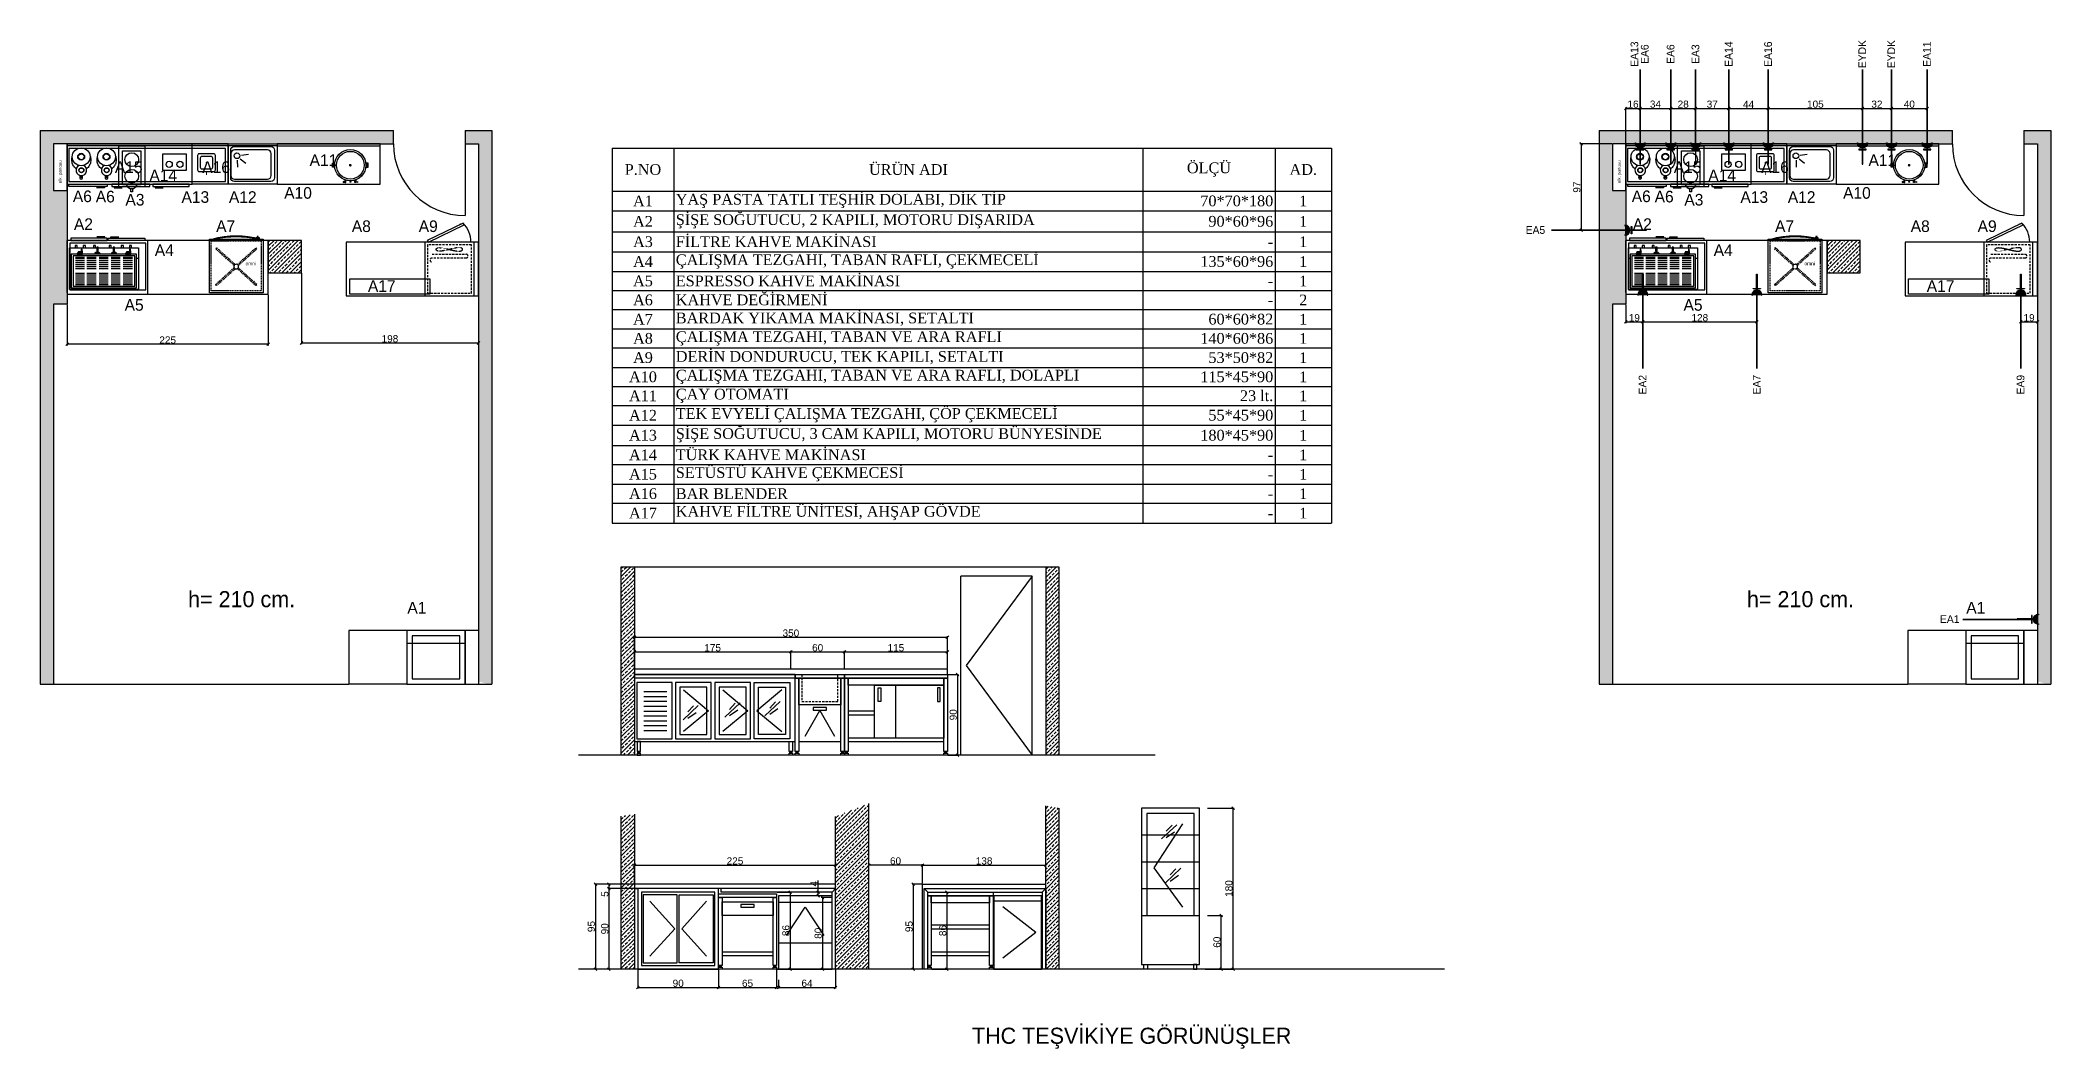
# Model space of a CAD drawing. Header units: millimetres. Extents: x 77277 to 95019, y -59792 to -54320.
# Drawn here: x 81181 to 83428, y -56058 to -54930 of the extents above; entities that cross this region are included whole.
import ezdxf
from ezdxf.enums import TextEntityAlignment as Align

# ---------------------------------------------------------------- set-up
doc = ezdxf.new("R2010")
doc.units = ezdxf.units.MM
doc.header["$LTSCALE"] = 5
doc.linetypes.add('DASHED', pattern=[0.75, 0.5, -0.25])
for name, color, linetype in [('0D', 1, 'Continuous'), ('0T', 7, 'Continuous'), ('AK', 7, 'Continuous'), ('demirdoğrama', 177, 'Continuous'), ('ELEKTRİK', 10, 'Continuous'), ('Kıtc-002 Çizgi', 7, 'Continuous'), ('mobilya', 36, 'Continuous'), ('paslanmaz', 1, 'Continuous'), ('S2000-002 Çizgi', 7, 'Continuous')]:
    doc.layers.add(name, color=color, linetype=linetype)
doc.layers.add('ELK', color=1, linetype='Continuous', lineweight=35)
doc.styles.add('Halil 1', font='times.ttf', dxfattribs={"height": 12})
doc.styles.get("Standard").update_dxf_attribs({"font": 'arial.ttf'})
doc.styles.add('TAKSİM', font='GOTHIC.TTF', dxfattribs={"height": 20})
doc.dimstyles.new('OLCU50', dxfattribs={"dimtxt": 8, "dimasz": 3, "dimexe": 1.25, "dimexo": 0.625, "dimtad": 1, "dimdec": 0, "dimtxsty": 'Standard', "dimblk": 'OBLIQUE', "dimcen": 2.5, "dimclrd": 256, "dimclre": 251, "dimclrt": 25, "dimadec": 0, "dimazin": 0, "dimtfac": 1, "dimtdec": 0, "dimtmove": 0, "dimatfit": 3, "dimldrblk": 'OBLIQUE', "dimfxl": 1, "dimarcsym": 0})
pattern_1 = [(45, (1784.7106, 0), (-4.49012806, 4.49012806), []), (45, (1789.201, 0), (-4.49012806, 4.49012806), [3.175, -1.5875])]
pattern_2 = [(45, (3527.603, 0), (-4.49012806, 4.49012806), []), (45, (3532.093, 0), (-4.49012806, 4.49012806), [3.175, -1.5875])]

msp = doc.modelspace()

# ---------------------------------------------------------------- texts
at = {"style": 'TAKSİM'}
for p in [(81204.6, -55090.3), (82947.5, -55090.3)]:
    msp.add_text('elk. panosu', height=3.6, rotation=90, dxfattribs=at).set_placement(p)
for s, height, p in [('A15', 13, (81264, -55078.9)), ('A16', 13, (81361.7, -55078.9)), ('A11', 13, (81481.7, -55071.1)), ('A15', 13, (83006.9, -55078.9)), ('A16', 13, (83104.6, -55078.9)), ('A11', 13, (83224.6, -55071.1)), ('A14', 13, (81302.6, -55088.1)), ('A10', 13, (81453.3, -55107.7)), ('A14', 13, (83045.5, -55088.1)), ('A10', 13, (83196.2, -55107.7)), ('A6', 13, (81217, -55111.5)), ('A6', 13, (81242.6, -55111.8)), ('A3', 13, (81275.8, -55115.3)), ('A13', 13, (81338.5, -55112.3)), ('A12', 13, (81391.5, -55112.3)), ('A6', 13, (82959.9, -55111.5)), ('A6', 13, (82985.5, -55111.8)), ('A3', 13, (83018.7, -55115.3)), ('A13', 13, (83081.4, -55112.3)), ('A12', 13, (83134.4, -55112.3)), ('A2', 13, (81218.2, -55142.6)), ('A7', 13, (81377.2, -55144.9)), ('A8', 13, (81528.9, -55144.9)), ('A9', 13, (81603.7, -55144.9)), ('A2', 13, (82961.1, -55142.6)), ('A7', 13, (83120.1, -55144.9)), ('A8', 13, (83271.8, -55144.9)), ('A9', 13, (83346.6, -55144.9)), ('A4', 13, (81308.6, -55171.7)), ('A4', 13, (83051.5, -55171.7)), ('A17', 13, (81546.9, -55211.8)), ('A17', 13, (83289.7, -55211.8)), ('A5', 13, (81274.9, -55232.9)), ('A5', 13, (83017.8, -55232.9)), ('h= 210 cm.', 18, (81345.8, -55564.4)), ('A1', 13, (81591, -55571.5)), ('h= 210 cm.', 18, (83088.7, -55564.4)), ('A1', 13, (83333.9, -55571.5)), ('THC TEŞVİKİYE GÖRÜNÜŞLER', 18, (82222.2, -56052.6))]:
    msp.add_text(s, height=height, dxfattribs=at).set_placement(p)
at = {"color": 8, "style": 'TAKSİM'}
for p in [(81410.1, -55182.1), (83153, -55182.1)]:
    msp.add_text('omni', height=3.9, dxfattribs=at).set_placement(p)
at = {"layer": 'ELK', "color": 1, "style": 'TAKSİM'}
for s, p in [('EA13', (82967.2, -54946)), ('EA6', (82978.7, -54946)), ('EA6', (83007.6, -54946)), ('EA3', (83035.4, -54946)), ('EA14', (83072.6, -54946)), ('EA16', (83116.6, -54946)), ('EYDK', (83221.9, -54946)), ('EYDK', (83254.4, -54946)), ('EA11', (83294.2, -54946)), ('EA2', (82976.3, -55315.6)), ('EA7', (83104, -55315.6)), ('EA9', (83398.9, -55315.6))]:
    msp.add_text(s, height=8.64, rotation=90, dxfattribs=at).set_placement(p, align=Align.CENTER)
for s, p in [('EA5', (82852.2, -55147)), ('EA1', (83315.4, -55582))]:
    msp.add_text(s, height=8.64, dxfattribs=at).set_placement(p, align=Align.CENTER)

# ---------------------------------------------------------------- blocks, each defined once
blk = doc.blocks.new('_Oblique')
at = {"color": 0, "linetype": 'ByBlock', "lineweight": -2}
blk.add_line((-0.5, -0.5), (0.5, 0.5), dxfattribs=at)
blk = doc.blocks.new('*D57')
at = {"layer": 'Defpoints', "color": 0, "ltscale": 5, "transparency": 16777216}
for p in [(82485, -55909), (82501, -55909), (82482.1, -55969)]:
    blk.add_point(p, dxfattribs=at)
at = {"layer": 'paslanmaz', "color": 251, "lineweight": -2, "ltscale": 5, "transparency": 16777216}
for p, q in [((82485.6, -55909), (82502.2, -55909)), ((82482.8, -55969), (82502.2, -55969))]:
    blk.add_line(p, q, dxfattribs=at)
at = {"layer": 'paslanmaz', "lineweight": -2, "ltscale": 5, "transparency": 16777216}
blk.add_line((82501, -55969), (82501, -55909), dxfattribs=at)
at = {"layer": 'paslanmaz', "lineweight": -2, "ltscale": 5, "transparency": 16777216, "xscale": 3, "yscale": 3, "zscale": 3}
for p, rotation in [((82501, -55909), 90), ((82501, -55969), 270)]:
    blk.add_blockref('_Oblique', p, dxfattribs=dict(at, rotation=rotation))
at = {"layer": 'paslanmaz', "color": 25, "ltscale": 5, "transparency": 16777216, "insert": (82496.2, -55939), "char_height": 8, "attachment_point": 5, "rotation": 90}
blk.add_mtext('60', dxfattribs=at)
blk = doc.blocks.new('*D58')
at = {"layer": 'Defpoints', "color": 0, "ltscale": 5, "transparency": 16777216}
for p in [(82485, -55789), (82514.2, -55789), (82482.1, -55969)]:
    blk.add_point(p, dxfattribs=at)
at = {"layer": 'paslanmaz', "color": 251, "lineweight": -2, "ltscale": 5, "transparency": 16777216}
for p, q in [((82485.6, -55789), (82515.4, -55789)), ((82482.8, -55969), (82515.4, -55969))]:
    blk.add_line(p, q, dxfattribs=at)
at = {"layer": 'paslanmaz', "lineweight": -2, "ltscale": 5, "transparency": 16777216}
blk.add_line((82514.2, -55969), (82514.2, -55789), dxfattribs=at)
at = {"layer": 'paslanmaz', "lineweight": -2, "ltscale": 5, "transparency": 16777216, "xscale": 3, "yscale": 3, "zscale": 3}
for p, rotation in [((82514.2, -55789), 90), ((82514.2, -55969), 270)]:
    blk.add_blockref('_Oblique', p, dxfattribs=dict(at, rotation=rotation))
at = {"layer": 'paslanmaz', "color": 25, "ltscale": 5, "transparency": 16777216, "insert": (82509.5, -55879), "char_height": 8, "attachment_point": 5, "rotation": 90}
blk.add_mtext('180', dxfattribs=at)
blk = doc.blocks.new('A$C4F622B07')
at = {"ltscale": 5}
for p, q in [((0, 74.9), (60, 74.9)), ((9, 37.5), (30, 69.3)), ((30, 69.3), (51, 37.5)), ((0, 29.4), (60, 29.4))]:
    blk.add_line(p, q, dxfattribs=at)
blk.add_lwpolyline([(0, 0), (60, 0), (60, 82), (0, 82)], close=True, dxfattribs=at)
blk = doc.blocks.new('*D59')
at = {"color": 251, "lineweight": -2, "ltscale": 5, "transparency": 16777216}
for p, q in [((82166.2, -55874), (82155.3, -55874)), ((82166.2, -55969), (82155.3, -55969))]:
    blk.add_line(p, q, dxfattribs=at)
at = {"lineweight": -2, "ltscale": 5, "transparency": 16777216}
blk.add_line((82156.6, -55874), (82156.6, -55969), dxfattribs=at)
at = {"layer": 'Defpoints', "color": 0, "ltscale": 5, "transparency": 16777216}
for p in [(82166.8, -55874), (82156.6, -55969), (82166.8, -55969)]:
    blk.add_point(p, dxfattribs=at)
at = {"lineweight": -2, "ltscale": 5, "transparency": 16777216, "xscale": 3, "yscale": 3, "zscale": 3}
for p, rotation in [((82156.6, -55874), 90), ((82156.6, -55969), 270)]:
    blk.add_blockref('_Oblique', p, dxfattribs=dict(at, rotation=rotation))
at = {"color": 25, "ltscale": 5, "transparency": 16777216, "insert": (82151.9, -55921.5), "char_height": 8, "attachment_point": 5, "rotation": 90}
blk.add_mtext('95', dxfattribs=at)
blk = doc.blocks.new('*D60')
at = {"color": 251, "lineweight": -2, "ltscale": 5, "transparency": 16777216}
for p, q in [((81844.8, -55873.3), (81844.8, -55851.6)), ((82069.8, -55873.3), (82069.8, -55851.6))]:
    blk.add_line(p, q, dxfattribs=at)
at = {"lineweight": -2, "ltscale": 5, "transparency": 16777216}
blk.add_line((81844.8, -55852.9), (82069.8, -55852.9), dxfattribs=at)
at = {"layer": 'Defpoints', "color": 0, "ltscale": 5, "transparency": 16777216}
for p in [(82069.8, -55852.9), (81844.8, -55874), (82069.8, -55874)]:
    blk.add_point(p, dxfattribs=at)
at = {"lineweight": -2, "ltscale": 5, "transparency": 16777216, "xscale": 3, "yscale": 3, "zscale": 3, "rotation": 180}
blk.add_blockref('_Oblique', (81844.8, -55852.9), dxfattribs=at)
at = {"lineweight": -2, "ltscale": 5, "transparency": 16777216, "xscale": 3, "yscale": 3, "zscale": 3}
blk.add_blockref('_Oblique', (82069.8, -55852.9), dxfattribs=at)
at = {"color": 25, "ltscale": 5, "transparency": 16777216, "insert": (81957.3, -55848.2), "char_height": 8, "attachment_point": 5}
blk.add_mtext('225', dxfattribs=at)
blk = doc.blocks.new('*D61')
at = {"color": 251, "lineweight": -2, "ltscale": 5, "transparency": 16777216}
for p, q in [((82166.8, -55873.3), (82166.8, -55851.6)), ((82304.8, -55873.3), (82304.8, -55851.6))]:
    blk.add_line(p, q, dxfattribs=at)
at = {"lineweight": -2, "ltscale": 5, "transparency": 16777216}
blk.add_line((82166.8, -55852.9), (82304.8, -55852.9), dxfattribs=at)
at = {"layer": 'Defpoints', "color": 0, "ltscale": 5, "transparency": 16777216}
for p in [(82304.8, -55852.9), (82166.8, -55874), (82304.8, -55874)]:
    blk.add_point(p, dxfattribs=at)
at = {"lineweight": -2, "ltscale": 5, "transparency": 16777216, "xscale": 3, "yscale": 3, "zscale": 3, "rotation": 180}
blk.add_blockref('_Oblique', (82166.8, -55852.9), dxfattribs=at)
at = {"lineweight": -2, "ltscale": 5, "transparency": 16777216, "xscale": 3, "yscale": 3, "zscale": 3}
blk.add_blockref('_Oblique', (82304.8, -55852.9), dxfattribs=at)
at = {"color": 25, "ltscale": 5, "transparency": 16777216, "insert": (82235.8, -55848.2), "char_height": 8, "attachment_point": 5}
blk.add_mtext('138', dxfattribs=at)
blk = doc.blocks.new('*D62')
at = {"color": 251, "lineweight": -2, "ltscale": 5, "transparency": 16777216}
for p, q in [((82106.8, -55889.3), (82106.8, -55851.6)), ((82166.8, -55873.3), (82166.8, -55851.6))]:
    blk.add_line(p, q, dxfattribs=at)
at = {"lineweight": -2, "ltscale": 5, "transparency": 16777216}
blk.add_line((82166.8, -55852.9), (82106.8, -55852.9), dxfattribs=at)
at = {"layer": 'Defpoints', "color": 0, "ltscale": 5, "transparency": 16777216}
for p in [(82106.8, -55852.9), (82166.8, -55874), (82106.8, -55890)]:
    blk.add_point(p, dxfattribs=at)
at = {"lineweight": -2, "ltscale": 5, "transparency": 16777216, "xscale": 3, "yscale": 3, "zscale": 3, "rotation": 180}
blk.add_blockref('_Oblique', (82106.8, -55852.9), dxfattribs=at)
at = {"lineweight": -2, "ltscale": 5, "transparency": 16777216, "xscale": 3, "yscale": 3, "zscale": 3}
blk.add_blockref('_Oblique', (82166.8, -55852.9), dxfattribs=at)
at = {"color": 25, "ltscale": 5, "transparency": 16777216, "insert": (82136.8, -55848.2), "char_height": 8, "attachment_point": 5}
blk.add_mtext('60', dxfattribs=at)
blk = doc.blocks.new('*D63')
at = {"color": 251, "lineweight": -2, "ltscale": 5, "transparency": 16777216}
for p, q in [((81844.8, -55633.1), (81844.8, -55613.2)), ((82019.8, -55633.1), (82019.8, -55613.2))]:
    blk.add_line(p, q, dxfattribs=at)
at = {"lineweight": -2, "ltscale": 5, "transparency": 16777216}
blk.add_line((81844.8, -55614.5), (82019.8, -55614.5), dxfattribs=at)
at = {"layer": 'Defpoints', "color": 0, "ltscale": 5, "transparency": 16777216}
for p in [(81844.8, -55633.7), (82019.8, -55614.5), (82019.8, -55633.7)]:
    blk.add_point(p, dxfattribs=at)
at = {"lineweight": -2, "ltscale": 5, "transparency": 16777216, "xscale": 3, "yscale": 3, "zscale": 3, "rotation": 180}
blk.add_blockref('_Oblique', (81844.8, -55614.5), dxfattribs=at)
at = {"lineweight": -2, "ltscale": 5, "transparency": 16777216, "xscale": 3, "yscale": 3, "zscale": 3}
blk.add_blockref('_Oblique', (82019.8, -55614.5), dxfattribs=at)
at = {"color": 25, "ltscale": 5, "transparency": 16777216, "insert": (81932.3, -55609.8), "char_height": 8, "attachment_point": 5}
blk.add_mtext('175', dxfattribs=at)
blk = doc.blocks.new('*D64')
at = {"color": 251, "lineweight": -2, "ltscale": 5, "transparency": 16777216}
for p, q in [((82019.8, -55633.1), (82019.8, -55613.2)), ((82079.7, -55633.1), (82079.7, -55613.2))]:
    blk.add_line(p, q, dxfattribs=at)
at = {"lineweight": -2, "ltscale": 5, "transparency": 16777216}
blk.add_line((82019.8, -55614.5), (82079.7, -55614.5), dxfattribs=at)
at = {"layer": 'Defpoints', "color": 0, "ltscale": 5, "transparency": 16777216}
for p in [(82019.8, -55633.7), (82079.7, -55614.5), (82079.7, -55633.7)]:
    blk.add_point(p, dxfattribs=at)
at = {"lineweight": -2, "ltscale": 5, "transparency": 16777216, "xscale": 3, "yscale": 3, "zscale": 3, "rotation": 180}
blk.add_blockref('_Oblique', (82019.8, -55614.5), dxfattribs=at)
at = {"lineweight": -2, "ltscale": 5, "transparency": 16777216, "xscale": 3, "yscale": 3, "zscale": 3}
blk.add_blockref('_Oblique', (82079.7, -55614.5), dxfattribs=at)
at = {"color": 25, "ltscale": 5, "transparency": 16777216, "insert": (82049.7, -55609.8), "char_height": 8, "attachment_point": 5}
blk.add_mtext('60', dxfattribs=at)
blk = doc.blocks.new('*D65')
at = {"color": 251, "lineweight": -2, "ltscale": 5, "transparency": 16777216}
for p, q in [((82079.7, -55633.1), (82079.7, -55613.2)), ((82194.7, -55633.1), (82194.7, -55613.2))]:
    blk.add_line(p, q, dxfattribs=at)
at = {"lineweight": -2, "ltscale": 5, "transparency": 16777216}
blk.add_line((82079.7, -55614.5), (82194.7, -55614.5), dxfattribs=at)
at = {"layer": 'Defpoints', "color": 0, "ltscale": 5, "transparency": 16777216}
for p in [(82079.7, -55633.7), (82194.7, -55614.5), (82194.7, -55633.7)]:
    blk.add_point(p, dxfattribs=at)
at = {"lineweight": -2, "ltscale": 5, "transparency": 16777216, "xscale": 3, "yscale": 3, "zscale": 3, "rotation": 180}
blk.add_blockref('_Oblique', (82079.7, -55614.5), dxfattribs=at)
at = {"lineweight": -2, "ltscale": 5, "transparency": 16777216, "xscale": 3, "yscale": 3, "zscale": 3}
blk.add_blockref('_Oblique', (82194.7, -55614.5), dxfattribs=at)
at = {"color": 25, "ltscale": 5, "transparency": 16777216, "insert": (82137.2, -55609.8), "char_height": 8, "attachment_point": 5}
blk.add_mtext('115', dxfattribs=at)
blk = doc.blocks.new('*D66')
at = {"color": 251, "lineweight": -2, "ltscale": 5, "transparency": 16777216}
for p, q in [((81844.8, -55633.1), (81844.8, -55596.9)), ((82194.7, -55633.1), (82194.7, -55596.9))]:
    blk.add_line(p, q, dxfattribs=at)
at = {"lineweight": -2, "ltscale": 5, "transparency": 16777216}
blk.add_line((81844.8, -55598.1), (82194.7, -55598.1), dxfattribs=at)
at = {"layer": 'Defpoints', "color": 0, "ltscale": 5, "transparency": 16777216}
for p in [(82194.7, -55598.1), (81844.8, -55633.7), (82194.7, -55633.7)]:
    blk.add_point(p, dxfattribs=at)
at = {"lineweight": -2, "ltscale": 5, "transparency": 16777216, "xscale": 3, "yscale": 3, "zscale": 3, "rotation": 180}
blk.add_blockref('_Oblique', (81844.8, -55598.1), dxfattribs=at)
at = {"lineweight": -2, "ltscale": 5, "transparency": 16777216, "xscale": 3, "yscale": 3, "zscale": 3}
blk.add_blockref('_Oblique', (82194.7, -55598.1), dxfattribs=at)
at = {"color": 25, "ltscale": 5, "transparency": 16777216, "insert": (82019.8, -55593.4), "char_height": 8, "attachment_point": 5}
blk.add_mtext('350', dxfattribs=at)
blk = doc.blocks.new('*D67')
at = {"color": 251, "lineweight": -2, "ltscale": 5, "transparency": 16777216}
for p, q in [((81848.8, -55969.6), (81848.8, -55990.9)), ((81938.8, -55969.6), (81938.8, -55990.9))]:
    blk.add_line(p, q, dxfattribs=at)
at = {"lineweight": -2, "ltscale": 5, "transparency": 16777216}
blk.add_line((81848.8, -55989.7), (81938.8, -55989.7), dxfattribs=at)
at = {"layer": 'Defpoints', "color": 0, "ltscale": 5, "transparency": 16777216}
for p in [(81848.8, -55969), (81938.8, -55969), (81938.8, -55989.7)]:
    blk.add_point(p, dxfattribs=at)
at = {"lineweight": -2, "ltscale": 5, "transparency": 16777216, "xscale": 3, "yscale": 3, "zscale": 3, "rotation": 180}
blk.add_blockref('_Oblique', (81848.8, -55989.7), dxfattribs=at)
at = {"lineweight": -2, "ltscale": 5, "transparency": 16777216, "xscale": 3, "yscale": 3, "zscale": 3}
blk.add_blockref('_Oblique', (81938.8, -55989.7), dxfattribs=at)
at = {"color": 25, "ltscale": 5, "transparency": 16777216, "insert": (81893.8, -55985), "char_height": 8, "attachment_point": 5}
blk.add_mtext('90', dxfattribs=at)
blk = doc.blocks.new('*D68')
at = {"color": 251, "lineweight": -2, "ltscale": 5, "transparency": 16777216}
for p, q in [((82069.8, -55969.6), (82069.8, -55990.9)), ((82005.8, -55980.9), (82005.8, -55990.9))]:
    blk.add_line(p, q, dxfattribs=at)
at = {"lineweight": -2, "ltscale": 5, "transparency": 16777216}
blk.add_line((82005.8, -55989.7), (82069.8, -55989.7), dxfattribs=at)
at = {"layer": 'Defpoints', "color": 0, "ltscale": 5, "transparency": 16777216}
for p in [(82069.8, -55969), (82005.8, -55980.3), (82069.8, -55989.7)]:
    blk.add_point(p, dxfattribs=at)
at = {"lineweight": -2, "ltscale": 5, "transparency": 16777216, "xscale": 3, "yscale": 3, "zscale": 3, "rotation": 180}
blk.add_blockref('_Oblique', (82005.8, -55989.7), dxfattribs=at)
at = {"lineweight": -2, "ltscale": 5, "transparency": 16777216, "xscale": 3, "yscale": 3, "zscale": 3}
blk.add_blockref('_Oblique', (82069.8, -55989.7), dxfattribs=at)
at = {"color": 25, "ltscale": 5, "transparency": 16777216, "insert": (82037.8, -55985), "char_height": 8, "attachment_point": 5}
blk.add_mtext('64', dxfattribs=at)
blk = doc.blocks.new('*D69')
at = {"color": 251, "lineweight": -2, "ltscale": 5, "transparency": 16777216}
for p, q in [((82195.3, -55639.7), (82207.2, -55639.7)), ((82195.3, -55729.7), (82207.2, -55729.7))]:
    blk.add_line(p, q, dxfattribs=at)
at = {"lineweight": -2, "ltscale": 5, "transparency": 16777216}
blk.add_line((82206, -55639.7), (82206, -55729.7), dxfattribs=at)
at = {"layer": 'Defpoints', "color": 0, "ltscale": 5, "transparency": 16777216}
for p in [(82194.7, -55639.7), (82194.7, -55729.7), (82206, -55729.7)]:
    blk.add_point(p, dxfattribs=at)
at = {"lineweight": -2, "ltscale": 5, "transparency": 16777216, "xscale": 3, "yscale": 3, "zscale": 3}
for p, rotation in [((82206, -55639.7), 90), ((82206, -55729.7), 270)]:
    blk.add_blockref('_Oblique', p, dxfattribs=dict(at, rotation=rotation))
at = {"color": 25, "ltscale": 5, "transparency": 16777216, "insert": (82201.3, -55684.7), "char_height": 8, "attachment_point": 5, "rotation": 90}
blk.add_mtext('90', dxfattribs=at)
blk = doc.blocks.new('*D70')
at = {"color": 251, "lineweight": -2, "ltscale": 5, "transparency": 16777216}
for p, q in [((82173.5, -55883), (82195.6, -55883)), ((82177.5, -55969), (82195.6, -55969))]:
    blk.add_line(p, q, dxfattribs=at)
at = {"lineweight": -2, "ltscale": 5, "transparency": 16777216}
blk.add_line((82194.3, -55883), (82194.3, -55969), dxfattribs=at)
at = {"layer": 'Defpoints', "color": 0, "ltscale": 5, "transparency": 16777216}
for p in [(82172.8, -55883), (82176.8, -55969), (82194.3, -55969)]:
    blk.add_point(p, dxfattribs=at)
at = {"lineweight": -2, "ltscale": 5, "transparency": 16777216, "xscale": 3, "yscale": 3, "zscale": 3}
for p, rotation in [((82194.3, -55883), 90), ((82194.3, -55969), 270)]:
    blk.add_blockref('_Oblique', p, dxfattribs=dict(at, rotation=rotation))
at = {"color": 25, "ltscale": 5, "transparency": 16777216, "insert": (82189.6, -55926), "char_height": 8, "attachment_point": 5, "rotation": 90}
blk.add_mtext('86', dxfattribs=at)
blk = doc.blocks.new('*D71')
at = {"color": 251, "lineweight": -2, "ltscale": 5, "transparency": 16777216}
for p, q in [((82004.5, -55883), (82020.2, -55883)), ((82004.5, -55969), (82020.2, -55969))]:
    blk.add_line(p, q, dxfattribs=at)
at = {"lineweight": -2, "ltscale": 5, "transparency": 16777216}
blk.add_line((82018.9, -55883), (82018.9, -55969), dxfattribs=at)
at = {"layer": 'Defpoints', "color": 0, "ltscale": 5, "transparency": 16777216}
for p in [(82003.8, -55883), (82003.8, -55969), (82018.9, -55969)]:
    blk.add_point(p, dxfattribs=at)
at = {"lineweight": -2, "ltscale": 5, "transparency": 16777216, "xscale": 3, "yscale": 3, "zscale": 3}
for p, rotation in [((82018.9, -55883), 90), ((82018.9, -55969), 270)]:
    blk.add_blockref('_Oblique', p, dxfattribs=dict(at, rotation=rotation))
at = {"color": 25, "ltscale": 5, "transparency": 16777216, "insert": (82014.2, -55926), "char_height": 8, "attachment_point": 5, "rotation": 90}
blk.add_mtext('86', dxfattribs=at)
blk = doc.blocks.new('*D72')
at = {"lineweight": -2, "ltscale": 5, "transparency": 16777216}
for p, q in [((82050.3, -55883), (82050.3, -55870.2)), ((82050.3, -55887), (82050.3, -55883))]:
    blk.add_line(p, q, dxfattribs=at)
at = {"color": 251, "lineweight": -2, "ltscale": 5, "transparency": 16777216}
for p, q in [((82065.2, -55883), (82049.1, -55883)), ((82065.2, -55887), (82049.1, -55887))]:
    blk.add_line(p, q, dxfattribs=at)
at = {"layer": 'Defpoints', "color": 0, "ltscale": 5, "transparency": 16777216}
for p in [(82050.3, -55883), (82065.8, -55883), (82065.8, -55887)]:
    blk.add_point(p, dxfattribs=at)
at = {"lineweight": -2, "ltscale": 5, "transparency": 16777216, "xscale": 3, "yscale": 3, "zscale": 3}
for p, rotation in [((82050.3, -55883), 90), ((82050.3, -55887), 270)]:
    blk.add_blockref('_Oblique', p, dxfattribs=dict(at, rotation=rotation))
at = {"color": 25, "ltscale": 5, "transparency": 16777216, "insert": (82045.7, -55873.6), "char_height": 8, "attachment_point": 5, "rotation": 90}
blk.add_mtext('4', dxfattribs=at)
blk = doc.blocks.new('*D73')
at = {"color": 251, "lineweight": -2, "ltscale": 5, "transparency": 16777216}
for p, q in [((82065.2, -55889), (82053.7, -55889)), ((82065.2, -55969), (82053.7, -55969))]:
    blk.add_line(p, q, dxfattribs=at)
at = {"lineweight": -2, "ltscale": 5, "transparency": 16777216}
blk.add_line((82055, -55889), (82055, -55969), dxfattribs=at)
at = {"layer": 'Defpoints', "color": 0, "ltscale": 5, "transparency": 16777216}
for p in [(82065.8, -55889), (82055, -55969), (82065.8, -55969)]:
    blk.add_point(p, dxfattribs=at)
at = {"lineweight": -2, "ltscale": 5, "transparency": 16777216, "xscale": 3, "yscale": 3, "zscale": 3}
for p, rotation in [((82055, -55889), 90), ((82055, -55969), 270)]:
    blk.add_blockref('_Oblique', p, dxfattribs=dict(at, rotation=rotation))
at = {"color": 25, "ltscale": 5, "transparency": 16777216, "insert": (82050.3, -55929), "char_height": 8, "attachment_point": 5, "rotation": 90}
blk.add_mtext('80', dxfattribs=at)
blk = doc.blocks.new('*D74')
at = {"color": 251, "lineweight": -2, "ltscale": 5, "transparency": 16777216}
for p, q in [((81938.8, -55969.6), (81938.8, -55990.9)), ((82003.8, -55969.6), (82003.8, -55990.9))]:
    blk.add_line(p, q, dxfattribs=at)
at = {"lineweight": -2, "ltscale": 5, "transparency": 16777216}
blk.add_line((81938.8, -55989.7), (82003.8, -55989.7), dxfattribs=at)
at = {"layer": 'Defpoints', "color": 0, "ltscale": 5, "transparency": 16777216}
for p in [(81938.8, -55969), (82003.8, -55969), (82003.8, -55989.7)]:
    blk.add_point(p, dxfattribs=at)
at = {"lineweight": -2, "ltscale": 5, "transparency": 16777216, "xscale": 3, "yscale": 3, "zscale": 3, "rotation": 180}
blk.add_blockref('_Oblique', (81938.8, -55989.7), dxfattribs=at)
at = {"lineweight": -2, "ltscale": 5, "transparency": 16777216, "xscale": 3, "yscale": 3, "zscale": 3}
blk.add_blockref('_Oblique', (82003.8, -55989.7), dxfattribs=at)
at = {"color": 25, "ltscale": 5, "transparency": 16777216, "insert": (81971.3, -55985), "char_height": 8, "attachment_point": 5}
blk.add_mtext('65', dxfattribs=at)
blk = doc.blocks.new('*T75')
at = {"color": 0, "linetype": 'ByBlock', "lineweight": -2, "ltscale": 5, "transparency": 16777216}
for p, q in [((0, 0), (804.3, 0)), ((0, 0), (0, -419.3)), ((69.3, 0), (69.3, -419.3)), ((593.5, 0), (593.5, -419.3)), ((741.3, 0), (741.3, -419.3)), ((804.3, 0), (804.3, -419.3)), ((0, -48.2), (804.3, -48.2)), ((0, -70.3), (804.3, -70.3)), ((0, -93.7), (804.3, -93.7)), ((0, -115.9), (804.3, -115.9)), ((0, -138), (804.3, -138)), ((0, -159.3), (804.3, -159.3)), ((0, -180.5), (804.3, -180.5)), ((0, -202.3), (804.3, -202.3)), ((0, -223.5), (804.3, -223.5)), ((0, -245.3), (804.3, -245.3)), ((0, -266.5), (804.3, -266.5)), ((0, -287.8), (804.3, -287.8)), ((0, -309.9), (804.3, -309.9)), ((0, -332.5), (804.3, -332.5)), ((0, -353.7), (804.3, -353.7)), ((0, -375.9), (804.3, -375.9)), ((0, -397.2), (804.3, -397.2)), ((0, -419.3), (804.3, -419.3))]:
    blk.add_line(p, q, dxfattribs=at)
at = {"color": 0, "ltscale": 5, "transparency": 16777216, "char_height": 12, "style": 'Halil 1'}
for s, insert, width, attachment_point in [('P.NO', (34.6, -24.1), 39.257, 5), ('ÜRÜN ADI', (331.4, -24.1), 494.265, 5), ('ÖLÇÜ', (667.4, -24.1), 117.737, 5), ('AD.', (772.8, -24.1), 33.034, 5), ('A1', (34.6, -59.2), 65.257, 5), ('YAŞ PASTA TATLI TEŞHİR DOLABI, DİK TİP', (71.3, -59.2), 520.265, 4), ('70*70*180', (739.3, -59.2), 143.737, 6), ('1', (772.8, -59.2), 59.034, 5), ('A2', (34.6, -82), 65.257, 5), ('ŞİŞE SOĞUTUCU, 2 KAPILI, MOTORU DIŞARIDA', (71.3, -82), 520.265, 4), ('90*60*96', (739.3, -82), 143.737, 6), ('1', (772.8, -82), 59.034, 5), ('A3', (34.6, -104.8), 65.257, 5), ('FİLTRE KAHVE MAKİNASI', (71.3, -104.8), 520.265, 4), ('-', (739.3, -104.8), 143.737, 6), ('1', (772.8, -104.8), 59.034, 5), ('A4', (34.6, -126.9), 65.257, 5), ('ÇALIŞMA TEZGAHI, TABAN RAFLI, ÇEKMECELİ', (71.3, -126.9), 520.265, 4), ('135*60*96', (739.3, -126.9), 143.737, 6), ('1', (772.8, -126.9), 59.034, 5), ('A5', (34.6, -148.7), 65.257, 5), ('ESPRESSO KAHVE MAKİNASI', (71.3, -148.7), 520.265, 4), ('-', (739.3, -148.7), 143.737, 6), ('1', (772.8, -148.7), 59.034, 5), ('A6', (34.6, -169.9), 65.257, 5), ('KAHVE DEĞİRMENİ', (71.3, -169.9), 520.265, 4), ('-', (739.3, -169.9), 143.737, 6), ('2', (772.8, -169.9), 59.034, 5), ('A7', (34.6, -191.4), 65.257, 5), ('BARDAK YIKAMA MAKİNASI, SETALTI ', (71.3, -191.4), 520.265, 4), ('60*60*82', (739.3, -191.4), 143.737, 6), ('1', (772.8, -191.4), 59.034, 5), ('A8', (34.6, -212.9), 65.257, 5), ('DERİN DONDURUCU, TEK KAPILI, SETALTI', (71.3, -234.4), 520.265, 4), ('ÇALIŞMA TEZGAHI, TABAN VE ARA RAFLI', (71.3, -212.9), 520.265, 4), ('140*60*86', (739.3, -212.9), 143.737, 6), ('1', (772.8, -212.9), 59.034, 5), ('A9', (34.6, -234.4), 65.257, 5), ('53*50*82', (739.3, -234.4), 143.737, 6), ('1', (772.8, -234.4), 59.034, 5), ('A10', (34.6, -255.9), 65.257, 5), ('ÇALIŞMA TEZGAHI, TABAN VE ARA RAFLI, DOLAPLI', (71.3, -255.9), 520.265, 4), ('ÇAY OTOMATI', (71.3, -277.1), 520.265, 4), ('115*45*90', (739.3, -255.9), 143.737, 6), ('1', (772.8, -255.9), 59.034, 5), ('A11', (34.6, -277.1), 65.257, 5), ('TEK EVYELİ ÇALIŞMA TEZGAHI, ÇÖP ÇEKMECELİ', (71.3, -298.8), 520.265, 4), ('23 lt.', (739.3, -277.1), 143.737, 6), ('1', (772.8, -277.1), 59.034, 5), ('A12', (34.6, -298.8), 65.257, 5), ('ŞİŞE SOĞUTUCU, 3 CAM KAPILI, MOTORU BÜNYESİNDE', (71.3, -321.2), 520.265, 4), ('55*45*90', (739.3, -298.8), 143.737, 6), ('1', (772.8, -298.8), 59.034, 5), ('A13', (34.6, -321.2), 65.257, 5), ('A14', (34.6, -343.1), 65.257, 5), ('TÜRK KAHVE MAKİNASI', (71.3, -343.1), 520.265, 4), ('180*45*90', (739.3, -321.2), 143.737, 6), ('1', (772.8, -321.2), 59.034, 5), ('1', (772.8, -343.1), 59.034, 5), ('A15', (34.6, -364.8), 65.257, 5), ('SETÜSTÜ KAHVE ÇEKMECESİ', (71.3, -364.8), 520.265, 4), ('-', (739.3, -343.1), 143.737, 6), ('1', (772.8, -364.8), 59.034, 5), ('A16', (34.6, -386.5), 65.257, 5), ('BAR BLENDER', (71.3, -386.5), 520.265, 4), ('-', (739.3, -364.8), 143.737, 6), ('1', (772.8, -386.5), 59.034, 5), ('A17', (34.6, -408.2), 65.257, 5), ('KAHVE FİLTRE ÜNİTESİ, AHŞAP GÖVDE', (71.3, -408.2), 520.265, 4), ('-', (739.3, -386.5), 143.737, 6), ('1', (772.8, -408.2), 59.034, 5), ('-', (739.3, -408.2), 143.737, 6)]:
    blk.add_mtext(s, dxfattribs=dict(at, insert=insert, width=width, attachment_point=attachment_point))
blk = doc.blocks.new('espresso_2grup')
at = {"layer": '0D'}
for p, q in [((-21.3, 15.5), (-31.6, 15.5)), ((-31.6, 14), (-21.3, 14)), ((-31.6, 11.8), (-21.3, 11.8)), ((-31.6, 9.6), (-21.3, 9.6)), ((-31.6, 7.4), (-21.3, 7.4)), ((-31.6, 5.1), (-21.3, 5.1)), ((-31.6, 3.3), (-21.3, 3.3)), ((-7.8, 15.5), (-18.1, 15.5)), ((-18.1, 14), (-7.8, 14)), ((-18.1, 11.8), (-7.8, 11.8)), ((-18.1, 9.6), (-7.8, 9.6)), ((-18.1, 7.4), (-7.8, 7.4)), ((-18.1, 5.1), (-7.8, 5.1)), ((-18.1, 3.3), (-7.8, 3.3)), ((5.6, 15.5), (-4.6, 15.5)), ((-4.6, 14), (5.6, 14)), ((-4.6, 11.8), (5.6, 11.8)), ((-4.6, 9.6), (5.6, 9.6)), ((-4.6, 7.4), (5.6, 7.4)), ((-4.6, 5.1), (5.6, 5.1)), ((-4.6, 3.3), (5.6, 3.3)), ((19.1, 15.5), (8.9, 15.5)), ((8.9, 14), (19.1, 14)), ((8.9, 11.8), (19.1, 11.8)), ((8.9, 9.6), (19.1, 9.6)), ((8.9, 7.4), (19.1, 7.4)), ((8.9, 5.1), (19.1, 5.1)), ((8.9, 3.3), (19.1, 3.3)), ((32, 15.5), (21.7, 15.5)), ((21.7, 14), (32, 14)), ((21.7, 11.8), (32, 11.8)), ((21.7, 9.6), (32, 9.6)), ((21.7, 7.4), (32, 7.4)), ((21.7, 5.1), (32, 5.1)), ((21.7, 3.3), (32, 3.3)), ((-21.3, -2.4), (-31.6, -2.4)), ((-31.6, -4.1), (-21.3, -4.1)), ((-31.6, -6.3), (-21.3, -6.3)), ((-31.6, -8.6), (-21.3, -8.6)), ((-31.6, -10.8), (-21.3, -10.8)), ((-31.6, -13), (-21.3, -13)), ((-31.6, -14.6), (-21.3, -14.6)), ((-7.8, -2.4), (-18.1, -2.4)), ((-18.1, -4.1), (-7.8, -4.1)), ((-18.1, -6.3), (-7.8, -6.3)), ((-18.1, -8.6), (-7.8, -8.6)), ((-18.1, -10.8), (-7.8, -10.8)), ((-18.1, -13), (-7.8, -13)), ((-18.1, -14.6), (-7.8, -14.6)), ((5.6, -2.4), (-4.6, -2.4)), ((-4.6, -4.1), (5.6, -4.1)), ((-4.6, -6.3), (5.6, -6.3)), ((-4.6, -8.6), (5.6, -8.6)), ((-4.6, -10.8), (5.6, -10.8)), ((-4.6, -13), (5.6, -13)), ((-4.6, -14.6), (5.6, -14.6)), ((19.1, -2.4), (8.9, -2.4)), ((8.9, -4.1), (19.1, -4.1)), ((8.9, -6.3), (19.1, -6.3)), ((8.9, -8.6), (19.1, -8.6)), ((8.9, -10.8), (19.1, -10.8)), ((8.9, -13), (19.1, -13)), ((8.9, -14.6), (19.1, -14.6)), ((32, -2.4), (21.7, -2.4)), ((21.7, -4.1), (32, -4.1)), ((21.7, -6.3), (32, -6.3)), ((21.7, -8.6), (32, -8.6)), ((21.7, -10.8), (32, -10.8)), ((21.7, -13), (32, -13)), ((21.7, -14.6), (32, -14.6))]:
    blk.add_line(p, q, dxfattribs=at)
for centre in [(-11.1, -17), (7.4, -17)]:
    blk.add_arc(centre, 2.96, 212.0817, 327.9183, dxfattribs=at)
at = {"layer": '0T'}
for p, q in [((-38.5, -13.3), (-36.4, -13.3)), ((-29.8, -18.5), (-29.8, -21.6)), ((-28.9, -18.5), (-29.8, -18.5)), ((-29.4, -22), (-29.4, -23.8)), ((-28.9, -21.2), (-28.9, -18.5)), ((-28.5, -23.8), (-28.5, -21.6)), ((24.2, -18.5), (24.2, -21.6)), ((25.1, -18.5), (24.2, -18.5)), ((24.6, -22), (24.6, -23.8)), ((25.1, -21.2), (25.1, -18.5)), ((25.5, -23.8), (25.5, -21.6)), ((36.7, -13.3), (38.5, -13.3)), ((-29.4, -23.8), (-28.5, -23.8)), ((24.6, -23.8), (25.5, -23.8))]:
    blk.add_line(p, q, dxfattribs=at)
for points in [[(-38.5, -25.5), (-38.5, 21), (38.5, 21), (38.5, -25.5)], [(-36.4, -18.5), (36.7, -18.5), (36.7, 19.3), (-36.4, 19.3)], [(-34.4, -16.5), (34.7, -16.5), (34.7, 17.3), (-34.4, 17.3)], [(-28.8, -18.5), (-28.8, -19.3), (-24.1, -19.3), (-24.1, -18.5)], [(-27.8, -19.3), (-27.8, -21), (-25, -21), (-25, -19.3)], [(-11.8, -21.8), (-11.8, -26), (-10.2, -26), (-10.2, -21.8)], [(-11.5, -20.6), (-11.5, -21.8), (-10.6, -21.8), (-10.6, -20.6)], [(6.6, -21.8), (6.6, -26), (8.2, -26), (8.2, -21.8)], [(7, -20.6), (7, -21.8), (7.9, -21.8), (7.9, -20.6)], [(25.2, -18.5), (25.2, -19.3), (29.9, -19.3), (29.9, -18.5)], [(26.2, -19.3), (26.2, -21), (29.1, -21), (29.1, -19.3)], [(-30.6, -25.5), (-30.6, -28.1), (-28.3, -28.1), (-28.3, -25.5)], [(-21.6, -25.5), (-21.6, -28.1), (-19.2, -28.1), (-19.2, -25.5)], [(-8.1, -25.5), (-8.1, -28.1), (-5.8, -28.1), (-5.8, -25.5)], [(9.7, -25.5), (9.7, -28.1), (12, -28.1), (12, -25.5)], [(20.8, -25.5), (20.8, -28.1), (23.2, -28.1), (23.2, -25.5)], [(29.9, -25.5), (29.9, -28.1), (32.2, -28.1), (32.2, -25.5)]]:
    blk.add_lwpolyline(points, close=True, dxfattribs=at)
for centre, radius, start, end in [((-29.6, -21.6), 0.2, 180, 265.8055), ((-29.6, -22), 0.2, 0, 85.8055), ((-11.1, -17), 3.7, 205.1444, 334.8556), ((7.4, -17), 3.7, 205.1444, 334.8556), ((24.4, -21.6), 0.2, 180, 265.8055), ((24.4, -22), 0.2, 0, 85.8055), ((25.3, -21.2), 0.2, 180, 265.8058), ((25.3, -21.6), 0.2, 0, 85.8058)]:
    blk.add_arc(centre, radius, start, end, dxfattribs=at)
at = {"layer": 'AK'}
for centre, start, end in [((-28.7, -21.2), 180, 265.8058), ((-28.7, -21.6), 0, 85.8058)]:
    blk.add_arc(centre, 0.2, start, end, dxfattribs=at)
blk = doc.blocks.new('degirmen')
at = {"layer": '0D'}
for points in [[(1.3, -14.3), (1.3, -14.9), (-1.5, -14.9), (-1.5, -14.3)], [(-0.8, -14.9), (-0.8, -17.3), (-1.1, -17.3), (-1.1, -14.9)], [(0.9, -14.9), (0.9, -17.3), (0.6, -17.3), (0.6, -14.9)]]:
    blk.add_lwpolyline(points, dxfattribs=at)
for centre, radius in [((-0.1, 6.5), 3.87), ((-0.1, 6.5), 3.35), ((0.1, -8.5), 2.81), ((0.1, -8.5), 2.45)]:
    blk.add_circle(centre, radius, dxfattribs=at)
for start, end in [(127.2241, 54.179), (65.4662, 115.7795)]:
    blk.add_arc((-0.1, -16.8), 1.65, start, end, dxfattribs=at)
at = {"layer": '0T'}
for points in [[(-5.7, -7, -0.054984), (-7.4, -5.4, -0.093867), (-9.7, -1.6, -0.088672), (-10.6, 3, -0.067491), (-10.1, 6.6, -0.093867)], [(9.9, 7.5, -0.085751), (10.7, 3, -0.088672), (9.8, -1.6, -0.093867), (7.6, -5.4, -0.054985), (5.8, -7, -0.109161)]]:
    blk.add_lwpolyline(points, format="xyb", dxfattribs=at)
blk.add_circle((-0.1, 6.5), 10, dxfattribs=at)
blk.add_arc((0.1, -8.5), 5.95, 115.6161, 65.321, dxfattribs=at)
blk = doc.blocks.new('A$C723D60DA')
at = {"layer": 'S2000-002 Çizgi'}
for points in [[(0, 3.7), (60, 3.7), (60, 63.7), (0, 63.7)], [(53.2, 2.2), (54.6, 2.2), (54.6, 0.7), (53.2, 0.7)]]:
    blk.add_lwpolyline(points, close=True, dxfattribs=at)
at = {"layer": 'S2000-002 Çizgi', "linetype": 'DASHED', "ltscale": 0.5}
blk.add_lwpolyline([(2, 5.7), (58, 5.7), (58, 61.7), (2, 61.7)], close=True, dxfattribs=at)
for points in [[(6.8, 54.6), (7.9, 55.7)], [(6.8, 54.6), (27.7, 35.8)], [(7.9, 55.7), (28.7, 36.9)], [(31.4, 36.9), (52.1, 55.7)], [(32.4, 35.9), (53.2, 54.6)], [(52.1, 55.7), (53.2, 54.6)], [(27.6, 33.2), (6.8, 14.4)], [(28.6, 32.1), (7.9, 13.4)], [(31.3, 32.2), (52.1, 13.4)], [(32.3, 33.2), (53.2, 14.4)], [(7.9, 13.4), (6.8, 14.4)], [(52.1, 13.4), (53.2, 14.4)]]:
    blk.add_lwpolyline(points, dxfattribs=at)
at = {"layer": 'S2000-002 Çizgi'}
for points in [[(52.2, 3.2), (52.2, 3.7), (55.9, 3.7)], [(55.9, 3.3), (55.9, 2.2), (52.2, 2.2)]]:
    blk.add_lwpolyline(points, dxfattribs=at)
at = {"layer": 'S2000-002 Çizgi', "linetype": 'DASHED', "ltscale": 0.5}
blk.add_circle((30, 34.5), 2.67, dxfattribs=at)
at = {"layer": 'S2000-002 Çizgi'}
for centre, radius, start, end in [((29.9, 100.6), 100.6, 254.4941, 285.5059), ((29.9, 109.5), 108.5, 257.2819, 282.7181)]:
    blk.add_arc(centre, radius, start, end, dxfattribs=at)
blk = doc.blocks.new('A$C3DDB3116')
at = {"layer": 'S2000-002 Çizgi'}
blk.add_lwpolyline([(0, 45.9), (20.5, 45.9), (20.5, 7.9), (0, 7.9), (0, 45.9)], dxfattribs=at)
blk.add_lwpolyline([(9.3, 3.7), (11.2, 3.7), (11.2, 0), (9.3, 0)], close=True, dxfattribs=at)
for centre in [(10.2, 36.1), (10.2, 17.5)]:
    blk.add_circle(centre, 7.7, dxfattribs=at)
blk.add_arc((10.2, 10.1), 6.37, 199.6345, 340.3655, dxfattribs=at)
blk = doc.blocks.new('A$C199769C9')
at = {"layer": 'S2000-002 Çizgi'}
for points in [[(2.5, 17.2), (0, 17.2), (0, 21.7), (2.5, 21.7)], [(2, 17.7), (0.5, 17.7), (0.5, 21.2), (2, 21.2)], [(12, 0.2), (14.6, 0.4), (14.6, 1), (12, 1.2)], [(28, 0.2), (25.4, 0.4), (25.4, 1), (28, 1.2)], [(37.5, 17.2), (40, 17.2), (40, 21.7), (37.5, 21.7)], [(38, 17.7), (39.5, 17.7), (39.5, 21.2), (38, 21.2)]]:
    blk.add_lwpolyline(points, close=True, dxfattribs=at)
for points in [[(13.9, 3.1), (13.9, 1.1)], [(13.9, 0), (15, 0), (15, 2.7)], [(13.9, 0.4), (13.9, 0)], [(20, 1.5), (20, 2)], [(26, 0), (24.9, 0), (24.9, 2.7)], [(26, 3), (26, 1.1)], [(26, 0.4), (26, 0)]]:
    blk.add_lwpolyline(points, dxfattribs=at)
at = {"layer": 'S2000-002 Çizgi', "const_width": 1.5}
blk.add_lwpolyline([(19.2, 19.5, 1), (20.7, 19.5, 1)], format="xyb", close=True, dxfattribs=at)
at = {"layer": 'S2000-002 Çizgi'}
for centre, radius in [((20, 19.5), 17.5), ((20, 19.5), 15.5), ((20.1, 1), 0.469)]:
    blk.add_circle(centre, radius, dxfattribs=at)
blk = doc.blocks.new('A$C0C8D6561')
at = {"layer": 'S2000-002 Çizgi'}
for points in [[(52.1, 81.3), (12, 61.8), (13.3, 60), (53.4, 79.5)], [(64.4, 60), (9.4, 60), (9.4, 0), (64.4, 0)]]:
    blk.add_lwpolyline(points, close=True, dxfattribs=at)
at = {"layer": 'S2000-002 Çizgi', "const_width": 0.36}
blk.add_lwpolyline([(50.2, 79.9), (49.4, 81), (44.5, 77.6), (43.3, 76.7)], dxfattribs=at)
at = {"layer": 'S2000-002 Çizgi', "linetype": 'DASHED'}
blk.add_lwpolyline([(61.4, 57), (12.4, 57), (12.4, 3), (61.4, 3)], close=True, dxfattribs=at)
for points in [[(17.4, 46.6), (55.5, 46.6, -1), (55.5, 42.3)], [(55.5, 42.3), (17.4, 42.3, 1), (17.4, 37.9)]]:
    blk.add_lwpolyline(points, format="xyb", dxfattribs=at)
at = {"layer": 'S2000-002 Çizgi', "linetype": 'DASHED', "ltscale": 0.1}
blk.add_lwpolyline([(47.5, 53.9), (45.3, 53.8), (42.6, 53.3), (39.7, 52.7), (36.7, 51.9), (33.7, 51.2), (30.8, 50.6), (28.2, 50.1), (25.9, 49.9), (24.1, 50.1), (22.9, 50.6), (22.1, 51.2), (21.9, 51.9), (22.1, 52.7), (22.9, 53.3), (24.1, 53.8), (25.9, 53.9), (28.2, 53.8), (30.8, 53.3), (33.7, 52.7), (36.7, 51.9), (39.7, 51.2), (42.6, 50.6), (45.3, 50.1), (47.5, 49.9), (49.3, 50.1), (50.6, 50.6), (51.3, 51.2), (51.6, 51.9), (51.3, 52.7), (50.6, 53.3), (49.3, 53.8)], close=True, dxfattribs=at)
at = {"layer": 'S2000-002 Çizgi'}
blk.add_arc((30.4, 59.9), 30.4, 0.2095, 44.6311, dxfattribs=at)
blk = doc.blocks.new('A$C5EA9037E')
at = {"ltscale": 5}
blk.add_lwpolyline([(0, 0), (27, 0), (27, 18), (0, 18)], close=True, dxfattribs=at)
for centre in [(7.5, 6.4), (19.5, 6.4)]:
    blk.add_circle(centre, 3.44, dxfattribs=at)
blk = doc.blocks.new('A$C0D0247C1')
at = {"layer": 'Kıtc-002 Çizgi'}
for points in [[(2, 0), (18, 0, 0.414214), (20, 2), (20, 18, 0.414214), (18, 20), (2, 20, 0.414214), (0, 18), (0, 2, 0.414214)], [(5, 3), (15, 3, 0.414214), (17, 5), (17, 15, 0.414214), (15, 17), (5, 17, 0.414214), (3, 15), (3, 5, 0.414214)]]:
    blk.add_lwpolyline(points, format="xyb", close=True, dxfattribs=at)
at = {"layer": 'Kıtc-002 Çizgi', "const_width": 1}
blk.add_lwpolyline([(9.5, 10.1, 1), (10.5, 10.1, 1)], format="xyb", close=True, dxfattribs=at)
blk.add_lwpolyline([(20, 10), (23.9, 10)], dxfattribs=at)
blk = doc.blocks.new('A$C6E191702')
at = {"layer": 'S2000-002 Çizgi'}
for p, q in [((0, 2), (0, 60)), ((0, 60), (0, 0)), ((90, 60), (0, 60)), ((88.1, 57), (3, 57)), ((3, 57), (3, 5)), ((45, 62.6), (4.1, 62.6)), ((4.1, 62.6), (4.1, 60)), ((4.1, 60), (45, 60)), ((35.1, 64.2), (33.3, 64.2)), ((42.2, 64.2), (35.1, 64.2)), ((42.2, 62.6), (42.2, 64.2)), ((45, 60), (45, 62.6)), ((46.1, 62.6), (87, 62.6)), ((46.1, 60), (46.1, 62.6)), ((87, 60), (46.1, 60)), ((48.9, 62.6), (48.9, 64.2)), ((48.9, 64.2), (56, 64.2)), ((56, 64.2), (57.8, 64.2)), ((87, 62.6), (87, 60)), ((88.1, 5), (88.1, 57)), ((90, 60), (90, 0)), ((3, 5), (88.1, 5)), ((0, 0), (90, 0))]:
    blk.add_line(p, q, dxfattribs=at)
blk = doc.blocks.new('*D76')
at = {"color": 251, "lineweight": -2, "ltscale": 5, "transparency": 16777216}
for p, q in [((81472.5, -55191), (81472.5, -55270.3)), ((81670.5, -55217), (81670.5, -55270.3))]:
    blk.add_line(p, q, dxfattribs=at)
at = {"lineweight": -2, "ltscale": 5, "transparency": 16777216}
blk.add_line((81472.5, -55269), (81670.5, -55269), dxfattribs=at)
at = {"layer": 'Defpoints', "color": 0, "ltscale": 5, "transparency": 16777216}
for p in [(81472.5, -55190.4), (81670.5, -55216.4), (81670.5, -55269)]:
    blk.add_point(p, dxfattribs=at)
at = {"lineweight": -2, "ltscale": 5, "transparency": 16777216, "xscale": 3, "yscale": 3, "zscale": 3, "rotation": 180}
blk.add_blockref('_Oblique', (81472.5, -55269), dxfattribs=at)
at = {"lineweight": -2, "ltscale": 5, "transparency": 16777216, "xscale": 3, "yscale": 3, "zscale": 3}
blk.add_blockref('_Oblique', (81670.5, -55269), dxfattribs=at)
at = {"color": 25, "ltscale": 5, "transparency": 16777216, "insert": (81571.5, -55264.3), "char_height": 8, "attachment_point": 5}
blk.add_mtext('198', dxfattribs=at)
blk = doc.blocks.new('*D77')
at = {"color": 251, "lineweight": -2, "ltscale": 5, "transparency": 16777216}
for p, q in [((81210.5, -55226.2), (81210.5, -55271.7)), ((81435.5, -55215), (81435.5, -55271.7))]:
    blk.add_line(p, q, dxfattribs=at)
at = {"lineweight": -2, "ltscale": 5, "transparency": 16777216}
blk.add_line((81435.5, -55270.4), (81210.5, -55270.4), dxfattribs=at)
at = {"layer": 'Defpoints', "color": 0, "ltscale": 5, "transparency": 16777216}
for p in [(81210.5, -55225.6), (81435.5, -55214.4), (81210.5, -55270.4)]:
    blk.add_point(p, dxfattribs=at)
at = {"lineweight": -2, "ltscale": 5, "transparency": 16777216, "xscale": 3, "yscale": 3, "zscale": 3, "rotation": 180}
blk.add_blockref('_Oblique', (81210.5, -55270.4), dxfattribs=at)
at = {"lineweight": -2, "ltscale": 5, "transparency": 16777216, "xscale": 3, "yscale": 3, "zscale": 3}
blk.add_blockref('_Oblique', (81435.5, -55270.4), dxfattribs=at)
at = {"color": 25, "ltscale": 5, "transparency": 16777216, "insert": (81323, -55265.7), "char_height": 8, "attachment_point": 5}
blk.add_mtext('225', dxfattribs=at)
blk = doc.blocks.new('*D78')
at = {"color": 251, "lineweight": -2, "ltscale": 5, "transparency": 16777216}
for p, q in [((81844.2, -55879), (81815.2, -55879)), ((81844.2, -55969), (81815.2, -55969))]:
    blk.add_line(p, q, dxfattribs=at)
at = {"lineweight": -2, "ltscale": 5, "transparency": 16777216}
blk.add_line((81816.4, -55879), (81816.4, -55969), dxfattribs=at)
at = {"layer": 'Defpoints', "color": 0, "ltscale": 5, "transparency": 16777216}
for p in [(81844.8, -55879), (81816.4, -55969), (81844.8, -55969)]:
    blk.add_point(p, dxfattribs=at)
at = {"lineweight": -2, "ltscale": 5, "transparency": 16777216, "xscale": 3, "yscale": 3, "zscale": 3}
for p, rotation in [((81816.4, -55879), 90), ((81816.4, -55969), 270)]:
    blk.add_blockref('_Oblique', p, dxfattribs=dict(at, rotation=rotation))
at = {"color": 25, "ltscale": 5, "transparency": 16777216, "insert": (81811.7, -55924), "char_height": 8, "attachment_point": 5, "rotation": 90}
blk.add_mtext('90', dxfattribs=at)
blk = doc.blocks.new('*D79')
at = {"color": 251, "lineweight": -2, "ltscale": 5, "transparency": 16777216}
for p, q in [((81844.2, -55874), (81815.2, -55874)), ((81844.2, -55879), (81815.2, -55879))]:
    blk.add_line(p, q, dxfattribs=at)
at = {"lineweight": -2, "ltscale": 5, "transparency": 16777216}
for p, q in [((81816.4, -55874), (81816.4, -55879)), ((81816.4, -55879), (81816.4, -55888.5))]:
    blk.add_line(p, q, dxfattribs=at)
at = {"layer": 'Defpoints', "color": 0, "ltscale": 5, "transparency": 16777216}
for p in [(81816.4, -55879), (81844.8, -55874), (81844.8, -55879)]:
    blk.add_point(p, dxfattribs=at)
at = {"lineweight": -2, "ltscale": 5, "transparency": 16777216, "xscale": 3, "yscale": 3, "zscale": 3}
for p, rotation in [((81816.4, -55874), 90), ((81816.4, -55879), 270)]:
    blk.add_blockref('_Oblique', p, dxfattribs=dict(at, rotation=rotation))
at = {"color": 25, "ltscale": 5, "transparency": 16777216, "insert": (81811.8, -55885.2), "char_height": 8, "attachment_point": 5, "rotation": 90}
blk.add_mtext('5', dxfattribs=at)
blk = doc.blocks.new('*D80')
at = {"color": 251, "lineweight": -2, "ltscale": 5, "transparency": 16777216}
for p, q in [((81844.2, -55874), (81800.2, -55874)), ((81844.2, -55969), (81800.2, -55969))]:
    blk.add_line(p, q, dxfattribs=at)
at = {"lineweight": -2, "ltscale": 5, "transparency": 16777216}
blk.add_line((81801.5, -55874), (81801.5, -55969), dxfattribs=at)
at = {"layer": 'Defpoints', "color": 0, "ltscale": 5, "transparency": 16777216}
for p in [(81844.8, -55874), (81801.5, -55969), (81844.8, -55969)]:
    blk.add_point(p, dxfattribs=at)
at = {"lineweight": -2, "ltscale": 5, "transparency": 16777216, "xscale": 3, "yscale": 3, "zscale": 3}
for p, rotation in [((81801.5, -55874), 90), ((81801.5, -55969), 270)]:
    blk.add_blockref('_Oblique', p, dxfattribs=dict(at, rotation=rotation))
at = {"color": 25, "ltscale": 5, "transparency": 16777216, "insert": (81796.7, -55921.5), "char_height": 8, "attachment_point": 5, "rotation": 90}
blk.add_mtext('95', dxfattribs=at)
blk = doc.blocks.new('A$C50025146')
at = {"layer": 'ELEKTRİK'}
for points in [[(0, 5.3), (0, 5.9), (22.5, 5.9), (22.5, 5.3)], [(16, 9.8), (16.6, 9.8), (16.6, 1.4), (16, 1.4)]]:
    blk.add_hatch(color=256, dxfattribs=at).paths.add_polyline_path(points)
h = blk.add_hatch(color=256, dxfattribs=at)
edge = h.paths.add_edge_path()
edge.add_line((23.7, 11.3), (23.7, 10.7))
edge.add_ellipse((23.7, 5.6), major_axis=(3.58, -3.58), ratio=1, start_angle=135, end_angle=315)
edge.add_line((23.7, 0.6), (23.7, 0))
edge.add_ellipse((23.7, 5.6), major_axis=(3.98, 3.98), ratio=1, start_angle=45, end_angle=225, ccw=False)
at = {"layer": 'ELEKTRİK', "elevation": 0}
for points in [[(0, 5.9), (22.5, 5.9), (22.5, 5.3), (0, 5.3)], [(16, 1.4), (16, 9.8), (16.6, 9.8), (16.6, 1.4)]]:
    blk.add_lwpolyline(points, close=True, dxfattribs=at)
blk.add_lwpolyline([(23.7, 0), (23.7, 0.6, -1), (23.7, 10.7), (23.7, 11.3, 1)], format="xyb", close=True, dxfattribs=at)
blk = doc.blocks.new('*D83')
at = {"color": 251, "lineweight": -2, "ltscale": 5, "transparency": 16777216}
for p, q in [((82953.4, -55045.8), (82953.4, -55005.5)), ((82969.3, -55030.8), (82969.3, -55005.5))]:
    blk.add_line(p, q, dxfattribs=at)
at = {"lineweight": -2, "ltscale": 5, "transparency": 16777216}
blk.add_line((82953.4, -55006.7), (82969.3, -55006.7), dxfattribs=at)
at = {"layer": 'Defpoints', "color": 0, "ltscale": 5, "transparency": 16777216}
for p in [(82969.3, -55006.7), (82953.4, -55046.4), (82969.3, -55031.4)]:
    blk.add_point(p, dxfattribs=at)
at = {"lineweight": -2, "ltscale": 5, "transparency": 16777216, "xscale": 3, "yscale": 3, "zscale": 3, "rotation": 180}
blk.add_blockref('_Oblique', (82953.4, -55006.7), dxfattribs=at)
at = {"lineweight": -2, "ltscale": 5, "transparency": 16777216, "xscale": 3, "yscale": 3, "zscale": 3}
blk.add_blockref('_Oblique', (82969.3, -55006.7), dxfattribs=at)
at = {"color": 25, "ltscale": 5, "transparency": 16777216, "insert": (82961.3, -55002), "char_height": 8, "attachment_point": 5}
blk.add_mtext('16', dxfattribs=at)
blk = doc.blocks.new('*D84')
at = {"color": 251, "lineweight": -2, "ltscale": 5, "transparency": 16777216}
for p, q in [((82969.3, -55030.8), (82969.3, -55005.5)), ((83003.5, -55030.8), (83003.5, -55005.5))]:
    blk.add_line(p, q, dxfattribs=at)
at = {"lineweight": -2, "ltscale": 5, "transparency": 16777216}
blk.add_line((82969.3, -55006.7), (83003.5, -55006.7), dxfattribs=at)
at = {"layer": 'Defpoints', "color": 0, "ltscale": 5, "transparency": 16777216}
for p in [(83003.5, -55006.7), (82969.3, -55031.4), (83003.5, -55031.4)]:
    blk.add_point(p, dxfattribs=at)
at = {"lineweight": -2, "ltscale": 5, "transparency": 16777216, "xscale": 3, "yscale": 3, "zscale": 3, "rotation": 180}
blk.add_blockref('_Oblique', (82969.3, -55006.7), dxfattribs=at)
at = {"lineweight": -2, "ltscale": 5, "transparency": 16777216, "xscale": 3, "yscale": 3, "zscale": 3}
blk.add_blockref('_Oblique', (83003.5, -55006.7), dxfattribs=at)
at = {"color": 25, "ltscale": 5, "transparency": 16777216, "insert": (82986.4, -55002), "char_height": 8, "attachment_point": 5}
blk.add_mtext('34', dxfattribs=at)
blk = doc.blocks.new('*D85')
at = {"color": 251, "lineweight": -2, "ltscale": 5, "transparency": 16777216}
for p, q in [((83003.5, -55030.8), (83003.5, -55005.5)), ((83031.3, -55030.8), (83031.3, -55005.5))]:
    blk.add_line(p, q, dxfattribs=at)
at = {"lineweight": -2, "ltscale": 5, "transparency": 16777216}
blk.add_line((83003.5, -55006.7), (83031.3, -55006.7), dxfattribs=at)
at = {"layer": 'Defpoints', "color": 0, "ltscale": 5, "transparency": 16777216}
for p in [(83031.3, -55006.7), (83003.5, -55031.4), (83031.3, -55031.4)]:
    blk.add_point(p, dxfattribs=at)
at = {"lineweight": -2, "ltscale": 5, "transparency": 16777216, "xscale": 3, "yscale": 3, "zscale": 3, "rotation": 180}
blk.add_blockref('_Oblique', (83003.5, -55006.7), dxfattribs=at)
at = {"lineweight": -2, "ltscale": 5, "transparency": 16777216, "xscale": 3, "yscale": 3, "zscale": 3}
blk.add_blockref('_Oblique', (83031.3, -55006.7), dxfattribs=at)
at = {"color": 25, "ltscale": 5, "transparency": 16777216, "insert": (83017.4, -55002), "char_height": 8, "attachment_point": 5}
blk.add_mtext('28', dxfattribs=at)
blk = doc.blocks.new('*D86')
at = {"color": 251, "lineweight": -2, "ltscale": 5, "transparency": 16777216}
for p, q in [((83031.3, -55030.8), (83031.3, -55005.5)), ((83068.5, -55030.8), (83068.5, -55005.5))]:
    blk.add_line(p, q, dxfattribs=at)
at = {"lineweight": -2, "ltscale": 5, "transparency": 16777216}
blk.add_line((83031.3, -55006.7), (83068.5, -55006.7), dxfattribs=at)
at = {"layer": 'Defpoints', "color": 0, "ltscale": 5, "transparency": 16777216}
for p in [(83068.5, -55006.7), (83031.3, -55031.4), (83068.5, -55031.4)]:
    blk.add_point(p, dxfattribs=at)
at = {"lineweight": -2, "ltscale": 5, "transparency": 16777216, "xscale": 3, "yscale": 3, "zscale": 3, "rotation": 180}
blk.add_blockref('_Oblique', (83031.3, -55006.7), dxfattribs=at)
at = {"lineweight": -2, "ltscale": 5, "transparency": 16777216, "xscale": 3, "yscale": 3, "zscale": 3}
blk.add_blockref('_Oblique', (83068.5, -55006.7), dxfattribs=at)
at = {"color": 25, "ltscale": 5, "transparency": 16777216, "insert": (83049.9, -55002), "char_height": 8, "attachment_point": 5}
blk.add_mtext('37', dxfattribs=at)
blk = doc.blocks.new('*D87')
at = {"color": 251, "lineweight": -2, "ltscale": 5, "transparency": 16777216}
for p, q in [((83068.5, -55030.8), (83068.5, -55005.5)), ((83112.5, -55030.8), (83112.5, -55005.5))]:
    blk.add_line(p, q, dxfattribs=at)
at = {"lineweight": -2, "ltscale": 5, "transparency": 16777216}
blk.add_line((83068.5, -55006.7), (83112.5, -55006.7), dxfattribs=at)
at = {"layer": 'Defpoints', "color": 0, "ltscale": 5, "transparency": 16777216}
for p in [(83112.5, -55006.7), (83068.5, -55031.4), (83112.5, -55031.4)]:
    blk.add_point(p, dxfattribs=at)
at = {"lineweight": -2, "ltscale": 5, "transparency": 16777216, "xscale": 3, "yscale": 3, "zscale": 3, "rotation": 180}
blk.add_blockref('_Oblique', (83068.5, -55006.7), dxfattribs=at)
at = {"lineweight": -2, "ltscale": 5, "transparency": 16777216, "xscale": 3, "yscale": 3, "zscale": 3}
blk.add_blockref('_Oblique', (83112.5, -55006.7), dxfattribs=at)
at = {"color": 25, "ltscale": 5, "transparency": 16777216, "insert": (83090.5, -55002.1), "char_height": 8, "attachment_point": 5}
blk.add_mtext('44', dxfattribs=at)
blk = doc.blocks.new('*D88')
at = {"color": 251, "lineweight": -2, "ltscale": 5, "transparency": 16777216}
for p, q in [((83112.5, -55030.8), (83112.5, -55005.5)), ((83217.8, -55030.8), (83217.8, -55005.5))]:
    blk.add_line(p, q, dxfattribs=at)
at = {"lineweight": -2, "ltscale": 5, "transparency": 16777216}
blk.add_line((83112.5, -55006.7), (83217.8, -55006.7), dxfattribs=at)
at = {"layer": 'Defpoints', "color": 0, "ltscale": 5, "transparency": 16777216}
for p in [(83217.8, -55006.7), (83112.5, -55031.4), (83217.8, -55031.4)]:
    blk.add_point(p, dxfattribs=at)
at = {"lineweight": -2, "ltscale": 5, "transparency": 16777216, "xscale": 3, "yscale": 3, "zscale": 3, "rotation": 180}
blk.add_blockref('_Oblique', (83112.5, -55006.7), dxfattribs=at)
at = {"lineweight": -2, "ltscale": 5, "transparency": 16777216, "xscale": 3, "yscale": 3, "zscale": 3}
blk.add_blockref('_Oblique', (83217.8, -55006.7), dxfattribs=at)
at = {"color": 25, "ltscale": 5, "transparency": 16777216, "insert": (83165.2, -55002), "char_height": 8, "attachment_point": 5}
blk.add_mtext('105', dxfattribs=at)
blk = doc.blocks.new('*D89')
at = {"color": 251, "lineweight": -2, "ltscale": 5, "transparency": 16777216}
for p, q in [((83217.8, -55030.8), (83217.8, -55005.5)), ((83250.3, -55030.8), (83250.3, -55005.5))]:
    blk.add_line(p, q, dxfattribs=at)
at = {"lineweight": -2, "ltscale": 5, "transparency": 16777216}
blk.add_line((83217.8, -55006.7), (83250.3, -55006.7), dxfattribs=at)
at = {"layer": 'Defpoints', "color": 0, "ltscale": 5, "transparency": 16777216}
for p in [(83250.3, -55006.7), (83217.8, -55031.4), (83250.3, -55031.4)]:
    blk.add_point(p, dxfattribs=at)
at = {"lineweight": -2, "ltscale": 5, "transparency": 16777216, "xscale": 3, "yscale": 3, "zscale": 3, "rotation": 180}
blk.add_blockref('_Oblique', (83217.8, -55006.7), dxfattribs=at)
at = {"lineweight": -2, "ltscale": 5, "transparency": 16777216, "xscale": 3, "yscale": 3, "zscale": 3}
blk.add_blockref('_Oblique', (83250.3, -55006.7), dxfattribs=at)
at = {"color": 25, "ltscale": 5, "transparency": 16777216, "insert": (83234, -55002), "char_height": 8, "attachment_point": 5}
blk.add_mtext('32', dxfattribs=at)
blk = doc.blocks.new('*D90')
at = {"color": 251, "lineweight": -2, "ltscale": 5, "transparency": 16777216}
for p, q in [((83250.3, -55030.8), (83250.3, -55005.5)), ((83290.1, -55030.8), (83290.1, -55005.5))]:
    blk.add_line(p, q, dxfattribs=at)
at = {"lineweight": -2, "ltscale": 5, "transparency": 16777216}
blk.add_line((83250.3, -55006.7), (83290.1, -55006.7), dxfattribs=at)
at = {"layer": 'Defpoints', "color": 0, "ltscale": 5, "transparency": 16777216}
for p in [(83290.1, -55006.7), (83250.3, -55031.4), (83290.1, -55031.4)]:
    blk.add_point(p, dxfattribs=at)
at = {"lineweight": -2, "ltscale": 5, "transparency": 16777216, "xscale": 3, "yscale": 3, "zscale": 3, "rotation": 180}
blk.add_blockref('_Oblique', (83250.3, -55006.7), dxfattribs=at)
at = {"lineweight": -2, "ltscale": 5, "transparency": 16777216, "xscale": 3, "yscale": 3, "zscale": 3}
blk.add_blockref('_Oblique', (83290.1, -55006.7), dxfattribs=at)
at = {"color": 25, "ltscale": 5, "transparency": 16777216, "insert": (83270.2, -55002), "char_height": 8, "attachment_point": 5}
blk.add_mtext('40', dxfattribs=at)
blk = doc.blocks.new('*D91')
at = {"color": 251, "lineweight": -2, "ltscale": 5, "transparency": 16777216}
for p, q in [((82937.8, -55046.4), (82902, -55046.4)), ((82922.8, -55142.9), (82902, -55142.9))]:
    blk.add_line(p, q, dxfattribs=at)
at = {"lineweight": -2, "ltscale": 5, "transparency": 16777216}
blk.add_line((82903.2, -55046.4), (82903.2, -55142.9), dxfattribs=at)
at = {"layer": 'Defpoints', "color": 0, "ltscale": 5, "transparency": 16777216}
for p in [(82938.4, -55046.4), (82903.2, -55142.9), (82923.4, -55142.9)]:
    blk.add_point(p, dxfattribs=at)
at = {"lineweight": -2, "ltscale": 5, "transparency": 16777216, "xscale": 3, "yscale": 3, "zscale": 3}
for p, rotation in [((82903.2, -55046.4), 90), ((82903.2, -55142.9), 270)]:
    blk.add_blockref('_Oblique', p, dxfattribs=dict(at, rotation=rotation))
at = {"color": 25, "ltscale": 5, "transparency": 16777216, "insert": (82898.5, -55094.7), "char_height": 8, "attachment_point": 5, "rotation": 90}
blk.add_mtext('97', dxfattribs=at)
blk = doc.blocks.new('*D92')
at = {"color": 251, "lineweight": -2, "ltscale": 5, "transparency": 16777216}
for p, q in [((82953.4, -55226.2), (82953.4, -55246.8)), ((82972.2, -55226.2), (82972.2, -55246.8))]:
    blk.add_line(p, q, dxfattribs=at)
at = {"lineweight": -2, "ltscale": 5, "transparency": 16777216}
blk.add_line((82953.4, -55245.5), (82972.2, -55245.5), dxfattribs=at)
at = {"layer": 'Defpoints', "color": 0, "ltscale": 5, "transparency": 16777216}
for p in [(82953.4, -55225.6), (82972.2, -55225.6), (82972.2, -55245.5)]:
    blk.add_point(p, dxfattribs=at)
at = {"lineweight": -2, "ltscale": 5, "transparency": 16777216, "xscale": 3, "yscale": 3, "zscale": 3, "rotation": 180}
blk.add_blockref('_Oblique', (82953.4, -55245.5), dxfattribs=at)
at = {"lineweight": -2, "ltscale": 5, "transparency": 16777216, "xscale": 3, "yscale": 3, "zscale": 3}
blk.add_blockref('_Oblique', (82972.2, -55245.5), dxfattribs=at)
at = {"color": 25, "ltscale": 5, "transparency": 16777216, "insert": (82962.8, -55240.8), "char_height": 8, "attachment_point": 5}
blk.add_mtext('19', dxfattribs=at)
blk = doc.blocks.new('*D93')
at = {"color": 251, "lineweight": -2, "ltscale": 5, "transparency": 16777216}
for p, q in [((82972.2, -55226.2), (82972.2, -55246.8)), ((83099.9, -55215), (83099.9, -55246.8))]:
    blk.add_line(p, q, dxfattribs=at)
at = {"lineweight": -2, "ltscale": 5, "transparency": 16777216}
blk.add_line((82972.2, -55245.5), (83099.9, -55245.5), dxfattribs=at)
at = {"layer": 'Defpoints', "color": 0, "ltscale": 5, "transparency": 16777216}
for p in [(82972.2, -55225.6), (83099.9, -55214.4), (83099.9, -55245.5)]:
    blk.add_point(p, dxfattribs=at)
at = {"lineweight": -2, "ltscale": 5, "transparency": 16777216, "xscale": 3, "yscale": 3, "zscale": 3, "rotation": 180}
blk.add_blockref('_Oblique', (82972.2, -55245.5), dxfattribs=at)
at = {"lineweight": -2, "ltscale": 5, "transparency": 16777216, "xscale": 3, "yscale": 3, "zscale": 3}
blk.add_blockref('_Oblique', (83099.9, -55245.5), dxfattribs=at)
at = {"color": 25, "ltscale": 5, "transparency": 16777216, "insert": (83036, -55240.8), "char_height": 8, "attachment_point": 5}
blk.add_mtext('128', dxfattribs=at)
blk = doc.blocks.new('*D94')
at = {"color": 251, "lineweight": -2, "ltscale": 5, "transparency": 16777216}
for p, q in [((83394.8, -55217), (83394.8, -55246.8)), ((83413.4, -55217), (83413.4, -55246.8))]:
    blk.add_line(p, q, dxfattribs=at)
at = {"lineweight": -2, "ltscale": 5, "transparency": 16777216}
blk.add_line((83394.8, -55245.5), (83413.4, -55245.5), dxfattribs=at)
at = {"layer": 'Defpoints', "color": 0, "ltscale": 5, "transparency": 16777216}
for p in [(83394.8, -55216.4), (83413.4, -55216.4), (83413.4, -55245.5)]:
    blk.add_point(p, dxfattribs=at)
at = {"lineweight": -2, "ltscale": 5, "transparency": 16777216, "xscale": 3, "yscale": 3, "zscale": 3, "rotation": 180}
blk.add_blockref('_Oblique', (83394.8, -55245.5), dxfattribs=at)
at = {"lineweight": -2, "ltscale": 5, "transparency": 16777216, "xscale": 3, "yscale": 3, "zscale": 3}
blk.add_blockref('_Oblique', (83413.4, -55245.5), dxfattribs=at)
at = {"color": 25, "ltscale": 5, "transparency": 16777216, "insert": (83404.1, -55240.8), "char_height": 8, "attachment_point": 5}
blk.add_mtext('19', dxfattribs=at)

# ---------------------------------------------------------------- dimensions: what is measured, and where the dimension line sits
at = {"ltscale": 5}
for base, p1, p2, picture, middle in [((82969.3, -55006.7), (82953.4, -55046.4), (82969.3, -55031.4), '*D83', (82961.3, -55002)), ((81670.5, -55269), (81472.5, -55190.4), (81670.5, -55216.4), '*D76', (81571.5, -55264.3)), ((81210.5, -55270.4), (81435.5, -55214.4), (81210.5, -55225.6), '*D77', (81323, -55265.7)), ((82972.2, -55245.5), (82953.4, -55225.6), (82972.2, -55225.6), '*D92', (82962.8, -55240.8)), ((82194.7, -55598.1), (81844.8, -55633.7), (82194.7, -55633.7), '*D66', (82019.8, -55593.4)), ((82019.8, -55614.5), (81844.8, -55633.7), (82019.8, -55633.7), '*D63', (81932.3, -55609.8)), ((82069.8, -55852.9), (81844.8, -55874), (82069.8, -55874), '*D60', (81957.3, -55848.2)), ((82106.8, -55852.9), (82166.8, -55874), (82106.8, -55890), '*D62', (82136.8, -55848.2)), ((82304.8, -55852.9), (82166.8, -55874), (82304.8, -55874), '*D61', (82235.8, -55848.2)), ((81938.8, -55989.7), (81848.8, -55969), (81938.8, -55969), '*D67', (81893.8, -55985)), ((82003.8, -55989.7), (81938.8, -55969), (82003.8, -55969), '*D74', (81971.3, -55985))]:
    dim = msp.add_linear_dim(base=base, p1=p1, p2=p2, dimstyle='OLCU50', dxfattribs=at)
    dim.commit()
    dim.dimension.update_dxf_attribs({"geometry": picture, "text_midpoint": middle})
for base, p1, p2, picture, middle in [((83003.5, -55006.7), (82969.3, -55031.4), (83003.5, -55031.4), '*D84', (82986.4, -55002)), ((83031.3, -55006.7), (83003.5, -55031.4), (83031.3, -55031.4), '*D85', (83017.4, -55002)), ((83068.5, -55006.7), (83031.3, -55031.4), (83068.5, -55031.4), '*D86', (83049.9, -55002)), ((83112.5, -55006.7), (83068.5, -55031.4), (83112.5, -55031.4), '*D87', (83090.5, -55002.1)), ((83217.8, -55006.7), (83112.5, -55031.4), (83217.8, -55031.4), '*D88', (83165.2, -55002)), ((83250.2858, -55006.7249), (83217.8105, -55031.4211), (83250.2858, -55031.4211), '*D89', (83234.0482, -55002.0126)), ((83290.1, -55006.7), (83250.3, -55031.4), (83290.1, -55031.4), '*D90', (83270.2, -55002)), ((83099.9, -55245.5), (82972.2, -55225.6), (83099.9, -55214.4), '*D93', (83036, -55240.8)), ((83413.4, -55245.5), (83394.8, -55216.4), (83413.4, -55216.4), '*D94', (83404.1, -55240.8)), ((82079.7, -55614.5), (82019.8, -55633.7), (82079.7, -55633.7), '*D64', (82049.7, -55609.8)), ((82194.7, -55614.5), (82079.7, -55633.7), (82194.7, -55633.7), '*D65', (82137.2, -55609.8)), ((82069.8, -55989.7), (82005.8, -55980.3), (82069.8, -55969), '*D68', (82037.8, -55985))]:
    dim = msp.add_linear_dim(base=base, p1=p1, p2=p2, dimstyle='OLCU50', override={"dimtmove": 1}, dxfattribs=at)
    dim.commit()
    dim.dimension.update_dxf_attribs({"geometry": picture, "text_midpoint": middle})
for base, p1, p2, picture, middle in [((82903.2045, -55142.9346), (82938.3963, -55046.4211), (82923.3963, -55142.9346), '*D91', (82898.4949, -55094.6779)), ((82206, -55729.7), (82194.7, -55639.7), (82194.7, -55729.7), '*D69', (82201.3, -55684.7)), ((81801.5, -55969), (81844.8, -55874), (81844.8, -55969), '*D80', (81796.7, -55921.5)), ((81816.4, -55879), (81844.8, -55874), (81844.8, -55879), '*D79', (81811.8, -55885.2)), ((81816.4, -55969), (81844.8, -55879), (81844.8, -55969), '*D78', (81811.7, -55924)), ((82018.9, -55969), (82003.8, -55883), (82003.8, -55969), '*D71', (82014.2, -55926)), ((82156.6, -55969), (82166.8, -55874), (82166.8, -55969), '*D59', (82151.9, -55921.5)), ((82194.3, -55969), (82172.8, -55883), (82176.8, -55969), '*D70', (82189.6, -55926)), ((82055, -55969), (82065.8, -55889), (82065.8, -55969), '*D73', (82050.3, -55929))]:
    dim = msp.add_linear_dim(base=base, p1=p1, p2=p2, angle=90, dimstyle='OLCU50', dxfattribs=at)
    dim.commit()
    dim.dimension.update_dxf_attribs({"geometry": picture, "text_midpoint": middle})
dim = msp.add_linear_dim(base=(82050.3, -55883), p1=(82065.8, -55887), p2=(82065.8, -55883), angle=90, dimstyle='OLCU50', dxfattribs=at)
dim.commit()
dim.dimension.update_dxf_attribs({"geometry": '*D72', "text_midpoint": (82050.3, -55873.6), "dimtype": 160})
at = {"layer": 'paslanmaz', "ltscale": 5}
for base, p2, picture, middle in [((82514.2, -55789), (82485, -55789), '*D58', (82509.5, -55879)), ((82501, -55909), (82485, -55909), '*D57', (82496.2, -55939))]:
    dim = msp.add_linear_dim(base=base, p1=(82482.1, -55969), p2=p2, angle=90, dimstyle='OLCU50', dxfattribs=at)
    dim.commit()
    dim.dimension.update_dxf_attribs({"geometry": picture, "text_midpoint": middle})

# ---------------------------------------------------------------- hatches: boundary and pattern name
h = msp.add_hatch()
h.set_pattern_fill('ANSI33', color=8)
h.set_pattern_definition(pattern_1)
h.paths.add_polyline_path([(81180.5, -55650.4), (81195.5, -55650.4), (81195.5, -55225.6), (81210.5, -55225.6), (81210.5, -55150.4), (81210.5, -55098.4), (81195.5, -55098.4), (81195.5, -55046.4), (81210.5, -55046.4), (81390.5, -55046.4), (81575.5, -55046.4), (81575.5, -55031.4), (81180.5, -55031.4)])
h.paths.add_polyline_path([(81685.5, -55031.4), (81655.5, -55031.4), (81655.5, -55046.4), (81670.5, -55046.4), (81670.5, -55647.2), (81680.5, -55650.4), (81685.5, -55650.4)])
h = msp.add_hatch()
h.set_pattern_fill('ANSI33', color=8)
h.set_pattern_definition(pattern_2)
h.paths.add_polyline_path([(82923.4, -55650.4), (82938.4, -55650.4), (82938.4, -55225.6), (82953.4, -55225.6), (82953.4, -55150.4), (82953.4, -55098.4), (82938.4, -55098.4), (82938.4, -55046.4), (82953.4, -55046.4), (83133.4, -55046.4), (83318.4, -55046.4), (83318.4, -55031.4), (82923.4, -55031.4)])
h.paths.add_polyline_path([(83428.4, -55031.4), (83398.4, -55031.4), (83398.4, -55046.4), (83413.4, -55046.4), (83413.4, -55647.2), (83423.3, -55650.4), (83428.4, -55650.4)])
h = msp.add_hatch()
h.set_pattern_fill('ANSI33', color=8)
h.set_pattern_definition(pattern_1)
h.paths.add_polyline_path([(81472.5, -55154.4), (81435.5, -55154.4), (81435.5, -55190.4), (81472.5, -55190.4)])
h = msp.add_hatch()
h.set_pattern_fill('ANSI33', color=8)
h.set_pattern_definition(pattern_2)
h.paths.add_polyline_path([(83215.4, -55154.4), (83178.4, -55154.4), (83178.4, -55190.4), (83215.4, -55190.4)])
h = msp.add_hatch()
h.set_pattern_fill('ANSI33', color=8)
h.set_pattern_definition([(45, (2418.91, 301.462), (-4.49012806, 4.49012806), []), (45, (2423.4, 301.462), (-4.49012806, 4.49012806), [3.175, -1.5875])])
h.paths.add_polyline_path([(82319.8, -55519.7), (82304.7, -55519.7), (82304.7, -55729.7), (82319.8, -55729.7)])
h.paths.add_polyline_path([(81844.8, -55519.7), (81829.8, -55519.7), (81829.8, -55729.7), (81844.8, -55729.7)])
h = msp.add_hatch()
h.set_pattern_fill('ANSI33', color=8)
h.set_pattern_definition([(45, (2418.91, 78.879), (-4.49012806, 4.49012806), []), (45, (2423.4, 78.879), (-4.49012806, 4.49012806), [3.175, -1.5875])])
h.paths.add_polyline_path([(82319.8, -55789), (82304.8, -55786.5), (82304.8, -55969), (82319.8, -55969)])
h.paths.add_polyline_path([(82069.8, -55969), (82106.8, -55969), (82106.8, -55784), (82069.8, -55798.4)])
h.paths.add_polyline_path([(81829.8, -55969), (81844.8, -55969), (81844.8, -55795.7), (81829.8, -55798.2)])

# ---------------------------------------------------------------- linework, layer by layer
for p, q in [((81180.5, -55031.4), (81575.5, -55031.4)), ((81180.5, -55031.4), (81180.5, -55650.4)), ((81210.5, -55046.4), (81575.5, -55046.4)), ((81210.5, -55046.4), (81210.5, -55150.4)), ((81575.5, -55046.4), (81575.5, -55031.4)), ((81655.5, -55031.4), (81685.5, -55031.4)), ((81655.5, -55031.4), (81655.5, -55126.4)), ((81655.5, -55046.4), (81670.5, -55046.4)), ((81670.5, -55046.4), (81670.5, -55650.4)), ((81685.5, -55031.4), (81685.5, -55650.4)), ((82923.4, -55031.4), (83318.4, -55031.4)), ((82923.4, -55031.4), (82923.4, -55650.4)), ((82953.4, -55046.4), (83318.4, -55046.4)), ((82953.4, -55046.4), (82953.4, -55150.4)), ((83318.4, -55046.4), (83318.4, -55031.4)), ((83398.4, -55031.4), (83428.4, -55031.4)), ((83398.4, -55031.4), (83398.4, -55126.4)), ((83398.4, -55046.4), (83413.4, -55046.4)), ((83413.4, -55046.4), (83413.4, -55650.4)), ((83428.4, -55031.4), (83428.4, -55650.4)), ((81522.5, -55156.4), (81522.5, -55216.4)), ((83265.4, -55156.4), (83265.4, -55216.4)), ((81195.5, -55225.6), (81195.5, -55650.4)), ((82938.4, -55225.6), (82938.4, -55650.4)), ((81590.5, -55590.4), (81525.5, -55590.4)), ((81525.5, -55590.4), (81525.5, -55650.4)), ((81590.5, -55590.4), (81590.5, -55650.4)), ((81670.5, -55590.4), (81655.5, -55590.4)), ((81655.5, -55590.4), (81655.5, -55650.4)), ((83333.4, -55590.4), (83268.4, -55590.4)), ((83268.4, -55590.4), (83268.4, -55650.4)), ((83333.4, -55590.4), (83333.4, -55650.4)), ((83413.4, -55590.4), (83398.4, -55590.4)), ((83398.4, -55590.4), (83398.4, -55650.4)), ((81180.5, -55650.4), (81195.5, -55650.4)), ((81590.5, -55650.4), (81525.5, -55650.4)), ((81655.5, -55650.4), (81685.5, -55650.4)), ((82923.4, -55650.4), (82938.4, -55650.4)), ((83333.4, -55650.4), (83268.4, -55650.4)), ((83398.4, -55650.4), (83428.4, -55650.4))]:
    msp.add_line(p, q)
at = {"ltscale": 5}
for p, q in [((81350.5, -55091.4), (81350.5, -55046.4)), ((83093.4, -55091.4), (83093.4, -55046.4)), ((81390.5, -55091.4), (81350.5, -55091.4)), ((83133.4, -55091.4), (83093.4, -55091.4)), ((81210.5, -55150.4), (81210.5, -55225.6)), ((82953.4, -55150.4), (82953.4, -55225.6)), ((81210.5, -55225.6), (81195.5, -55225.6)), ((82953.4, -55225.6), (82938.4, -55225.6)), ((81829.8, -55519.7), (81829.8, -55729.7)), ((82319.8, -55519.7), (81829.8, -55519.7)), ((81844.8, -55519.7), (81844.8, -55729.7)), ((82304.7, -55519.7), (82304.7, -55729.7)), ((82319.8, -55729.7), (82319.8, -55519.7)), ((82289.7, -55529.7), (82209.7, -55529.7)), ((82209.7, -55729.7), (82209.7, -55529.7)), ((82289.7, -55529.7), (82215.7, -55629.7)), ((82289.7, -55729.7), (82289.7, -55529.7)), ((82215.7, -55629.7), (82289.7, -55729.7)), ((82427, -55729.7), (81782.4, -55729.7)), ((82106.8, -55969), (82106.8, -55784)), ((82304.8, -55969), (82304.8, -55786.5)), ((82319.8, -55969), (82319.8, -55789)), ((81829.8, -55798.2), (81829.8, -55969)), ((81844.8, -55795.7), (81844.8, -55969)), ((82069.8, -55969), (82069.8, -55798.4)), ((82246.8, -55892.8), (82299.8, -55892.8)), ((82750.5, -55969), (81782.4, -55969))]:
    msp.add_line(p, q, dxfattribs=at)
at = {"color": 8}
for p, q in [((81655.5, -55604.9), (81590.5, -55604.9)), ((83398.4, -55604.9), (83333.4, -55604.9)), ((81195.5, -55650.4), (81525.5, -55650.4)), ((81590.5, -55650.4), (81655.5, -55650.4)), ((81899.6, -55656.9), (81927.6, -55680.2)), ((81943.6, -55656.9), (81971.6, -55680.2)), ((82009.8, -55656.9), (81981.8, -55680.2)), ((82938.4, -55650.4), (83268.4, -55650.4)), ((83333.4, -55650.4), (83398.4, -55650.4)), ((81927.6, -55680.2), (81899.6, -55703.4)), ((81971.6, -55680.2), (81943.6, -55703.4)), ((81981.8, -55680.2), (82009.8, -55703.4)), ((82035.8, -55708.6), (82052.2, -55679.9)), ((82052.2, -55679.9), (82068.7, -55708.6)), ((82457.6, -55806.6), (82425.6, -55855.8)), ((82425.6, -55855.8), (82457.6, -55899.8)), ((81890, -55924), (81862.2, -55893.1)), ((81897.7, -55924), (81925.5, -55893.1)), ((82293.8, -55928), (82256.7, -55899.3)), ((81890, -55924), (81862.2, -55954.8)), ((81897.7, -55924), (81925.5, -55954.8)), ((82293.8, -55928), (82256.7, -55956.7))]:
    msp.add_line(p, q, dxfattribs=at)
at = {"color": 4, "ltscale": 5}
for p, q in [((81916.1, -55674.2), (81899.2, -55690.2)), ((81910.9, -55674.7), (81904.5, -55681.6)), ((81962.9, -55671.4), (81946, -55687.5)), ((81957.6, -55671.9), (81951.2, -55678.8)), ((81960.4, -55679.6), (81951.2, -55686)), ((82007.7, -55669.9), (81990.8, -55686)), ((82002.5, -55670.4), (81996.1, -55677.3)), ((82005.3, -55678.1), (81996.1, -55684.5)), ((81913.7, -55682.4), (81904.5, -55688.8)), ((82470.6, -55795), (82417.6, -55795)), ((82417.6, -55795), (82417.6, -55909)), ((82451.2, -55807.6), (82434.2, -55823.6)), ((82445.9, -55808.1), (82439.5, -55814.9)), ((82470.6, -55909), (82470.6, -55795)), ((82411.6, -55819), (82476.6, -55819)), ((82448.7, -55815.8), (82439.5, -55822.2)), ((82411.6, -55849), (82476.6, -55849)), ((82455.6, -55856.4), (82438.6, -55872.5)), ((82450.3, -55856.9), (82443.9, -55863.8)), ((82411.6, -55879), (82476.6, -55879)), ((82453.1, -55864.6), (82443.9, -55871))]:
    msp.add_line(p, q, dxfattribs=at)
for points in [[(81210.5, -55046.4), (81195.5, -55046.4), (81195.5, -55098.4), (81210.5, -55098.4)], [(81445.5, -55091.4), (81560.5, -55091.4), (81560.5, -55046.4), (81445.5, -55046.4)], [(81445.5, -55048.4), (81560.5, -55048.4), (81560.5, -55046.4), (81445.5, -55046.4)], [(82953.4, -55046.4), (82938.4, -55046.4), (82938.4, -55098.4), (82953.4, -55098.4)], [(83188.4, -55091.4), (83303.4, -55091.4), (83303.4, -55046.4), (83188.4, -55046.4)], [(83188.4, -55048.4), (83303.4, -55048.4), (83303.4, -55046.4), (83188.4, -55046.4)], [(81435.5, -55154.4), (81300.5, -55154.4), (81300.5, -55214.4), (81435.5, -55214.4)], [(81435.5, -55190.4), (81472.5, -55190.4), (81472.5, -55154.4), (81435.5, -55154.4)], [(83178.4, -55154.4), (83043.4, -55154.4), (83043.4, -55214.4), (83178.4, -55214.4)], [(83178.4, -55190.4), (83215.4, -55190.4), (83215.4, -55154.4), (83178.4, -55154.4)], [(81590.5, -55650.4), (81655.5, -55650.4), (81655.5, -55590.4), (81590.5, -55590.4)], [(81596.5, -55644.4), (81649.5, -55644.4), (81649.5, -55596.4), (81596.5, -55596.4)], [(83333.4, -55650.4), (83398.4, -55650.4), (83398.4, -55590.4), (83333.4, -55590.4)], [(83339.4, -55644.4), (83392.4, -55644.4), (83392.4, -55596.4), (83339.4, -55596.4)]]:
    msp.add_lwpolyline(points, close=True)
at = {"ltscale": 5}
for points in [[(81297.9, -55049.1), (81267.9, -55049.1), (81267.9, -55094.1), (81297.9, -55094.1)], [(83040.8, -55049.1), (83010.8, -55049.1), (83010.8, -55094.1), (83040.8, -55094.1)], [(81526.5, -55197.3), (81616.2, -55197.3), (81616.2, -55214.3), (81526.5, -55214.3)], [(83269.4, -55197.3), (83359.1, -55197.3), (83359.1, -55214.3), (83269.4, -55214.3)], [(82246.8, -55969), (82299.8, -55969), (82299.8, -55887), (82246.8, -55887)]]:
    msp.add_lwpolyline(points, close=True, dxfattribs=at)
for points in [[(81522.5, -55216.4), (81670.5, -55216.4), (81670.5, -55156.4), (81522.5, -55156.4)], [(83265.4, -55216.4), (83413.4, -55216.4), (83413.4, -55156.4), (83265.4, -55156.4)]]:
    msp.add_lwpolyline(points)
at = {"color": 4, "ltscale": 5}
for points in [[(81890.7, -55711.7), (81930.7, -55711.7), (81930.7, -55648.7), (81890.7, -55648.7)], [(81895.7, -55706.7), (81925.7, -55706.7), (81925.7, -55653.7), (81895.7, -55653.7)], [(81934.7, -55711.7), (81974.7, -55711.7), (81974.7, -55648.7), (81934.7, -55648.7)], [(81939.7, -55706.7), (81969.7, -55706.7), (81969.7, -55653.7), (81939.7, -55653.7)], [(82018.7, -55711.7), (81978.7, -55711.7), (81978.7, -55648.7), (82018.7, -55648.7)], [(82013.7, -55706.7), (81983.7, -55706.7), (81983.7, -55653.7), (82013.7, -55653.7)]]:
    msp.add_lwpolyline(points, close=True, dxfattribs=at)
for centre in [(81655.5, -55046.4), (83398.4, -55046.4)]:
    msp.add_arc(centre, 80, 180, 270)
at = {"layer": 'demirdoğrama', "ltscale": 5}
for p, q in [((81844.8, -55879), (81848.8, -55879)), ((81848.8, -55879), (81848.8, -55969)), ((82069.8, -55879), (81941.8, -55879)), ((81941.8, -55883), (81941.8, -55879)), ((82065.8, -55883), (82069.8, -55879)), ((82168.8, -55879), (82304.8, -55879)), ((82168.8, -55969), (82168.8, -55879)), ((82172.8, -55883), (82168.8, -55879)), ((82300.8, -55883), (82304.8, -55879)), ((82304.8, -55879), (82304.8, -55969)), ((82065.8, -55883), (81941.8, -55883)), ((82065.8, -55969), (82065.8, -55883)), ((82172.8, -55883), (82300.8, -55883)), ((82172.8, -55969), (82172.8, -55883)), ((82300.8, -55883), (82300.8, -55969))]:
    msp.add_line(p, q, dxfattribs=at)
at = {"layer": 'ELK', "color": 1}
for p, q in [((82969.3, -54963.2), (82969.3, -55046.4)), ((83003.5, -54963.2), (83003.5, -55046.4)), ((83031.3, -54963.2), (83031.3, -55046.4)), ((83068.5, -54963.2), (83068.5, -55046.4)), ((83112.5, -54963.2), (83112.5, -55046.4)), ((83217.8, -54963.2), (83217.8, -55046.4)), ((83250.3, -54963.2), (83250.3, -55046.4)), ((83290.1, -54963.2), (83290.1, -55046.4)), ((82870.1, -55142.9), (82953.4, -55142.9)), ((82972.2, -55297.7), (82972.2, -55214.4)), ((83099.9, -55297.7), (83099.9, -55214.4)), ((83394.8, -55297.7), (83394.8, -55214.4)), ((83330.1, -55578), (83413.4, -55578))]:
    msp.add_line(p, q, dxfattribs=at)
at = {"layer": 'mobilya', "ltscale": 5}
for p, q in [((82069.8, -55874), (81844.8, -55874)), ((82069.8, -55879), (81844.8, -55879)), ((82166.8, -55874), (82304.8, -55874)), ((82166.8, -55969), (82166.8, -55874))]:
    msp.add_line(p, q, dxfattribs=at)
at = {"layer": 'paslanmaz', "ltscale": 5}
for p, q in [((82194.7, -55633.7), (81844.8, -55633.7)), ((82194.7, -55639.7), (82194.7, -55633.7)), ((81855.3, -55658.7), (81881.1, -55658.7)), ((81855.3, -55664.2), (81881.1, -55664.2)), ((81855.3, -55669.6), (81881.1, -55669.6)), ((81855.3, -55675), (81881.1, -55675)), ((81855.3, -55680.5), (81881.1, -55680.5)), ((81855.3, -55685.9), (81881.1, -55685.9)), ((81855.3, -55691.3), (81881.1, -55691.3)), ((81855.3, -55696.8), (81881.1, -55696.8)), ((81855.3, -55702.2), (81881.1, -55702.2)), ((82028.7, -55714.7), (82075.7, -55714.7)), ((82476.6, -55789), (82411.6, -55789)), ((82411.6, -55789), (82411.6, -55964)), ((82476.6, -55964), (82476.6, -55789)), ((82411.6, -55909), (82476.6, -55909)), ((82411.6, -55964), (82476.6, -55964))]:
    msp.add_line(p, q, dxfattribs=at)
at = {"layer": 'paslanmaz', "linetype": 'DASHED'}
for p, q in [((82032.2, -55639.7), (82032.2, -55669.7)), ((82072.2, -55669.7), (82072.2, -55639.7)), ((82032.2, -55669.7), (82072.2, -55669.7))]:
    msp.add_line(p, q, dxfattribs=at)
at = {"layer": 'paslanmaz', "ltscale": 5}
for points in [[(81844.8, -55714.7), (82024.7, -55714.7), (82024.7, -55639.7), (81844.8, -55639.7)], [(81844.8, -55639.7), (82024.7, -55639.7), (82024.7, -55643.7), (81844.8, -55643.7)], [(81887.1, -55648.7), (81847.7, -55648.7), (81847.7, -55711.7), (81887.1, -55711.7)], [(82024.7, -55639.7), (82079.7, -55639.7), (82079.7, -55643.7), (82024.7, -55643.7)], [(82028.7, -55725.7), (82024.7, -55725.7), (82024.7, -55643.7), (82028.7, -55643.7)], [(82028.7, -55643.7), (82075.7, -55643.7), (82075.7, -55673.7), (82028.7, -55673.7)], [(82079.7, -55725.7), (82075.7, -55725.7), (82075.7, -55643.7), (82079.7, -55643.7)], [(82079.7, -55639.7), (82194.7, -55639.7), (82194.7, -55643.7), (82079.7, -55643.7)], [(82083.7, -55725.7), (82079.7, -55725.7), (82079.7, -55643.7), (82083.7, -55643.7)], [(82083.7, -55643.7), (82190.7, -55643.7), (82190.7, -55651.7), (82083.7, -55651.7)], [(82117.2, -55669.7), (82117.2, -55654.7), (82120.2, -55654.7), (82120.2, -55669.7)], [(82137.2, -55651.7), (82190.7, -55651.7), (82190.7, -55710.7), (82137.2, -55710.7)], [(82186.7, -55669.7), (82186.7, -55654.7), (82183.7, -55654.7), (82183.7, -55669.7)], [(82194.7, -55725.7), (82190.7, -55725.7), (82190.7, -55643.7), (82194.7, -55643.7)], [(82028.7, -55714.7), (82075.7, -55714.7), (82075.7, -55673.7), (82028.7, -55673.7)], [(82044.7, -55679.7), (82059.7, -55679.7), (82059.7, -55676.7), (82044.7, -55676.7)], [(82113.2, -55680.7), (82083.7, -55680.7), (82083.7, -55684.7), (82113.2, -55684.7)], [(81847.8, -55725.7), (81851.8, -55725.7), (81851.8, -55714.7), (81847.8, -55714.7)], [(82021.7, -55725.7), (82017.7, -55725.7), (82017.7, -55714.7), (82021.7, -55714.7)], [(82083.7, -55714.7), (82190.7, -55714.7), (82190.7, -55710.7), (82083.7, -55710.7)], [(81847.8, -55729.7), (81851.8, -55729.7), (81851.8, -55727.7), (81847.8, -55727.7)], [(81848.8, -55727.7), (81850.8, -55727.7), (81850.8, -55725.7), (81848.8, -55725.7)], [(82021.7, -55729.7), (82017.7, -55729.7), (82017.7, -55727.7), (82021.7, -55727.7)], [(82020.7, -55727.7), (82018.7, -55727.7), (82018.7, -55725.7), (82020.7, -55725.7)], [(82028.7, -55729.7), (82024.7, -55729.7), (82024.7, -55727.7), (82028.7, -55727.7)], [(82027.7, -55727.7), (82025.7, -55727.7), (82025.7, -55725.7), (82027.7, -55725.7)], [(82079.7, -55729.7), (82075.7, -55729.7), (82075.7, -55727.7), (82079.7, -55727.7)], [(82078.7, -55727.7), (82076.7, -55727.7), (82076.7, -55725.7), (82078.7, -55725.7)], [(82083.7, -55729.7), (82079.7, -55729.7), (82079.7, -55727.7), (82083.7, -55727.7)], [(82082.7, -55727.7), (82080.7, -55727.7), (82080.7, -55725.7), (82082.7, -55725.7)], [(82194.7, -55729.7), (82190.7, -55729.7), (82190.7, -55727.7), (82194.7, -55727.7)], [(82193.7, -55727.7), (82191.7, -55727.7), (82191.7, -55725.7), (82193.7, -55725.7)], [(81848.8, -55969), (81938.8, -55969), (81938.8, -55879), (81848.8, -55879)], [(81852.8, -55965), (81934.8, -55965), (81934.8, -55883), (81852.8, -55883)], [(81854.8, -55962), (81892.8, -55962), (81892.8, -55886), (81854.8, -55886)], [(81932.8, -55962), (81894.8, -55962), (81894.8, -55886), (81932.8, -55886)], [(81938.8, -55885), (82003.8, -55885), (82003.8, -55889), (81938.8, -55889)], [(81942.8, -55965), (81938.8, -55965), (81938.8, -55889), (81942.8, -55889)], [(81942.8, -55894), (81999.8, -55894), (81999.8, -55909), (81942.8, -55909)], [(81963.8, -55900), (81978.8, -55900), (81978.8, -55897), (81963.8, -55897)], [(82003.8, -55965), (81999.8, -55965), (81999.8, -55889), (82003.8, -55889)], [(82245.8, -55887), (82172.8, -55887), (82172.8, -55883), (82245.8, -55883)], [(82176.8, -55965), (82172.8, -55965), (82172.8, -55887), (82176.8, -55887)], [(82176.8, -55887), (82241.8, -55887), (82241.8, -55895), (82176.8, -55895)], [(82245.8, -55965), (82241.8, -55965), (82241.8, -55887), (82245.8, -55887)], [(82176.8, -55924), (82241.8, -55924), (82241.8, -55920), (82176.8, -55920)], [(81942.8, -55954), (81999.8, -55954), (81999.8, -55950), (81942.8, -55950)], [(82176.8, -55954), (82241.8, -55954), (82241.8, -55950), (82176.8, -55950)], [(81942.8, -55969), (81938.8, -55969), (81938.8, -55967), (81942.8, -55967)], [(81941.8, -55967), (81939.8, -55967), (81939.8, -55965), (81941.8, -55965)], [(82003.8, -55969), (81999.8, -55969), (81999.8, -55967), (82003.8, -55967)], [(82002.8, -55967), (82000.8, -55967), (82000.8, -55965), (82002.8, -55965)], [(82176.8, -55969), (82172.8, -55969), (82172.8, -55967), (82176.8, -55967)], [(82175.8, -55967), (82173.8, -55967), (82173.8, -55965), (82175.8, -55965)], [(82245.8, -55969), (82241.8, -55969), (82241.8, -55967), (82245.8, -55967)], [(82244.8, -55967), (82242.8, -55967), (82242.8, -55965), (82244.8, -55965)], [(82414.4, -55964), (82418.4, -55964), (82418.4, -55969), (82414.4, -55969)], [(82473.8, -55964), (82469.8, -55964), (82469.8, -55969), (82473.8, -55969)]]:
    msp.add_lwpolyline(points, close=True, dxfattribs=at)
msp.add_lwpolyline([(82137.2, -55710.7), (82113.2, -55710.7), (82113.2, -55651.7), (82137.2, -55651.7)], dxfattribs=at)
at = {"layer": 'S2000-002 Çizgi'}
for p, q in [((81390.5, -55046.4), (81210.5, -55046.4)), ((81210.5, -55091.4), (81210.5, -55046.4)), ((81390.5, -55048.4), (81210.5, -55048.4)), ((81390.5, -55091.4), (81390.5, -55046.4)), ((81390.5, -55048.4), (81390.5, -55091.4)), ((83133.4, -55046.4), (82953.4, -55046.4)), ((82953.4, -55091.4), (82953.4, -55046.4)), ((83133.4, -55048.4), (82953.4, -55048.4)), ((83133.4, -55091.4), (83133.4, -55046.4)), ((83133.4, -55048.4), (83133.4, -55091.4)), ((81387.5, -55051.4), (81212.4, -55051.4)), ((81212.4, -55051.4), (81212.4, -55088.4)), ((81387.5, -55088.4), (81387.5, -55051.4)), ((81400.8, -55064.6), (81401, -55072.4)), ((81404.2, -55062.9), (81410.3, -55067.9)), ((81404.2, -55062.9), (81410.3, -55067.9)), ((81405.4, -55059.1), (81413.2, -55058)), ((81405.4, -55059.1), (81413.2, -55058)), ((83130.4, -55051.4), (82955.3, -55051.4)), ((82955.3, -55051.4), (82955.3, -55088.4)), ((83130.4, -55088.4), (83130.4, -55051.4)), ((83143.7, -55064.6), (83143.9, -55072.4)), ((83147.1, -55062.9), (83153.2, -55067.9)), ((83147.1, -55062.9), (83153.2, -55067.9)), ((83148.3, -55059.1), (83156.1, -55058)), ((83148.3, -55059.1), (83156.1, -55058)), ((81210.5, -55091.4), (81350.5, -55091.4)), ((81212.4, -55088.4), (81387.5, -55088.4)), ((81212.5, -55094), (81212.5, -55091.4)), ((81212.5, -55091.4), (81255.3, -55091.4)), ((81255.3, -55094), (81212.5, -55094)), ((81245.4, -55095.6), (81243.6, -55095.6)), ((81252.5, -55095.6), (81245.4, -55095.6)), ((81252.5, -55094), (81252.5, -55095.6)), ((81255.3, -55091.4), (81255.3, -55094)), ((81303.2, -55091.4), (81260.4, -55091.4)), ((81260.4, -55091.4), (81260.4, -55094)), ((81260.4, -55094), (81303.2, -55094)), ((81263.2, -55094), (81263.2, -55095.6)), ((81263.2, -55095.6), (81270.3, -55095.6)), ((81270.3, -55095.6), (81272.1, -55095.6)), ((81303.2, -55094), (81303.2, -55091.4)), ((81347.2, -55091.4), (81306.4, -55091.4)), ((81306.4, -55091.4), (81306.4, -55094)), ((81306.4, -55094), (81347.2, -55094)), ((81309.2, -55094), (81309.2, -55095.6)), ((81309.2, -55095.6), (81316.3, -55095.6)), ((81316.3, -55095.6), (81318.1, -55095.6)), ((81347.2, -55094), (81347.2, -55091.4)), ((82953.4, -55091.4), (83093.4, -55091.4)), ((82955.3, -55088.4), (83130.4, -55088.4)), ((82955.4, -55094), (82955.4, -55091.4)), ((82955.4, -55091.4), (82998.2, -55091.4)), ((82998.2, -55094), (82955.4, -55094)), ((82988.3, -55095.6), (82986.5, -55095.6)), ((82995.4, -55095.6), (82988.3, -55095.6)), ((82995.4, -55094), (82995.4, -55095.6)), ((82998.2, -55091.4), (82998.2, -55094)), ((83046.1, -55091.4), (83003.3, -55091.4)), ((83003.3, -55091.4), (83003.3, -55094)), ((83003.3, -55094), (83046.1, -55094)), ((83006.1, -55094), (83006.1, -55095.6)), ((83006.1, -55095.6), (83013.2, -55095.6)), ((83013.2, -55095.6), (83015, -55095.6)), ((83046.1, -55094), (83046.1, -55091.4)), ((83090.1, -55091.4), (83049.3, -55091.4)), ((83049.3, -55091.4), (83049.3, -55094)), ((83049.3, -55094), (83090.1, -55094)), ((83052.1, -55094), (83052.1, -55095.6)), ((83052.1, -55095.6), (83059.2, -55095.6)), ((83059.2, -55095.6), (83061, -55095.6)), ((83090.1, -55094), (83090.1, -55091.4))]:
    msp.add_line(p, q, dxfattribs=at)
for points in [[(81445.5, -55091.4), (81390.5, -55091.4), (81390.5, -55046.4), (81445.5, -55046.4)], [(81445.5, -55048.4), (81390.5, -55048.4), (81390.5, -55046.4), (81445.5, -55046.4)], [(81445.5, -55091.4), (81390.5, -55091.4), (81390.5, -55046.4), (81445.5, -55046.4)], [(81445.5, -55048.4), (81390.5, -55048.4), (81390.5, -55046.4), (81445.5, -55046.4)], [(83188.4, -55091.4), (83133.4, -55091.4), (83133.4, -55046.4), (83188.4, -55046.4)], [(83188.4, -55048.4), (83133.4, -55048.4), (83133.4, -55046.4), (83188.4, -55046.4)], [(83188.4, -55091.4), (83133.4, -55091.4), (83133.4, -55046.4), (83188.4, -55046.4)], [(83188.4, -55048.4), (83133.4, -55048.4), (83133.4, -55046.4), (83188.4, -55046.4)]]:
    msp.add_lwpolyline(points, close=True, dxfattribs=at)
for points in [[(81438.5, -55088.4), (81397.5, -55088.4, -0.414214), (81393.5, -55084.4), (81393.5, -55053.4, -0.414214), (81397.5, -55049.4), (81438.5, -55049.4, -0.414214), (81442.5, -55053.4), (81442.5, -55084.4, -0.414214)], [(81438.5, -55088.4), (81397.5, -55088.4, -0.414214), (81393.5, -55084.4), (81393.5, -55053.4, -0.414214), (81397.5, -55049.4), (81438.5, -55049.4, -0.414214), (81442.5, -55053.4), (81442.5, -55084.4, -0.414214)], [(83181.4, -55088.4), (83140.4, -55088.4, -0.414214), (83136.4, -55084.4), (83136.4, -55053.4, -0.414214), (83140.4, -55049.4), (83181.4, -55049.4, -0.414214), (83185.4, -55053.4), (83185.4, -55084.4, -0.414214)], [(83181.4, -55088.4), (83140.4, -55088.4, -0.414214), (83136.4, -55084.4), (83136.4, -55053.4, -0.414214), (83140.4, -55049.4), (83181.4, -55049.4, -0.414214), (83185.4, -55053.4), (83185.4, -55084.4, -0.414214)], [(81397.7, -55085.7), (81434.7, -55085.7, 0.414214), (81438.7, -55081.7), (81438.7, -55057.2, 0.414214), (81434.7, -55053.2), (81397.7, -55053.2, 0.414214), (81393.7, -55057.2), (81393.7, -55081.7, 0.414214)], [(81397.7, -55085.7), (81434.7, -55085.7, 0.414214), (81438.7, -55081.7), (81438.7, -55057.2, 0.414214), (81434.7, -55053.2), (81397.7, -55053.2, 0.414214), (81393.7, -55057.2), (81393.7, -55081.7, 0.414214)], [(83140.6, -55085.7), (83177.6, -55085.7, 0.414214), (83181.6, -55081.7), (83181.6, -55057.2, 0.414214), (83177.6, -55053.2), (83140.6, -55053.2, 0.414214), (83136.6, -55057.2), (83136.6, -55081.7, 0.414214)], [(83140.6, -55085.7), (83177.6, -55085.7, 0.414214), (83181.6, -55081.7), (83181.6, -55057.2, 0.414214), (83177.6, -55053.2), (83140.6, -55053.2, 0.414214), (83136.6, -55057.2), (83136.6, -55081.7, 0.414214)]]:
    msp.add_lwpolyline(points, format="xyb", close=True, dxfattribs=at)
for centre in [(81400.5, -55059.6), (81400.5, -55059.6), (83143.4, -55059.6), (83143.4, -55059.6)]:
    msp.add_circle(centre, 3.19, dxfattribs=at)

# ---------------------------------------------------------------- block references
for name, p in [('degirmen', (81226.4, -55067.3)), ('degirmen', (81254.7, -55067.3)), ('degirmen', (82969.3, -55067.3)), ('degirmen', (82997.6, -55067.3)), ('*T75', (81819.8, -55051)), ('A$C0C8D6561', (81601.2, -55216.3)), ('A$C0C8D6561', (83344.1, -55216.3))]:
    msp.add_blockref(name, p)
at = {"ltscale": 5}
for name, p in [('A$C5EA9037E', (81317.2, -55075.7)), ('A$C5EA9037E', (83060.1, -55075.7)), ('A$C6E191702', (81210.5, -55214.4)), ('A$C6E191702', (82953.4, -55214.4))]:
    msp.add_blockref(name, p, dxfattribs=at)
at = {"rotation": 180}
for p in [(81251.9, -55188), (82994.8, -55188)]:
    msp.add_blockref('espresso_2grup', p, dxfattribs=at)
at = {"color": 8}
msp.add_blockref('A$C4F622B07', (82005.8, -55969), dxfattribs=at)
at = {"layer": 'ELEKTRİK', "xscale": -1}
for p, rotation in [((82963.6, -55068.9, 0), 270), ((82997.9, -55068.9, 0), 270), ((83025.7, -55068.9, 0), 270), ((83062.9, -55068.9, 0), 270), ((83106.9, -55068.9, 0), 270), ((83212.2, -55068.9, 0), 270), ((83244.7, -55068.9, 0), 270), ((83284.5, -55068.9, 0), 270), ((83390.9, -55572.3, 0), 180)]:
    msp.add_blockref('A$C50025146', p, dxfattribs=dict(at, rotation=rotation))
at = {"layer": 'ELEKTRİK'}
for p, rotation in [((82975.9, -55137.3, 0), 180), ((82966.6, -55191.9, 0), 270), ((83094.2, -55191.9, 0), 270), ((83389.2, -55191.9, 0), 270)]:
    msp.add_blockref('A$C50025146', p, dxfattribs=dict(at, rotation=rotation))
at = {"layer": 'S2000-002 Çizgi'}
for name, p in [('A$C3DDB3116', (81272.6, -55100.1)), ('A$C199769C9', (81507.2, -55089.7)), ('A$C3DDB3116', (83015.5, -55100.1)), ('A$C199769C9', (83250.1, -55089.7))]:
    msp.add_blockref(name, p, dxfattribs=at)
at = {"layer": 'S2000-002 Çizgi', "rotation": 270}
for p in [(81356.4, -55057.4), (83099.3, -55057.4)]:
    msp.add_blockref('A$C0D0247C1', p, dxfattribs=at)
at = {"layer": 'S2000-002 Çizgi', "xscale": -1, "rotation": 180}
for p in [(81369.7, -55149.1), (83112.6, -55149.1)]:
    msp.add_blockref('A$C723D60DA', p, dxfattribs=at)

msp.set_redraw_order([(e.dxf.handle, doc.entitydb.next_handle()) for e in msp.query("TEXT MTEXT ATTDEF DIMENSION ARC_DIMENSION")])  # texts and dimensions are drawn at this point

doc.saveas('drawing.dxf')
